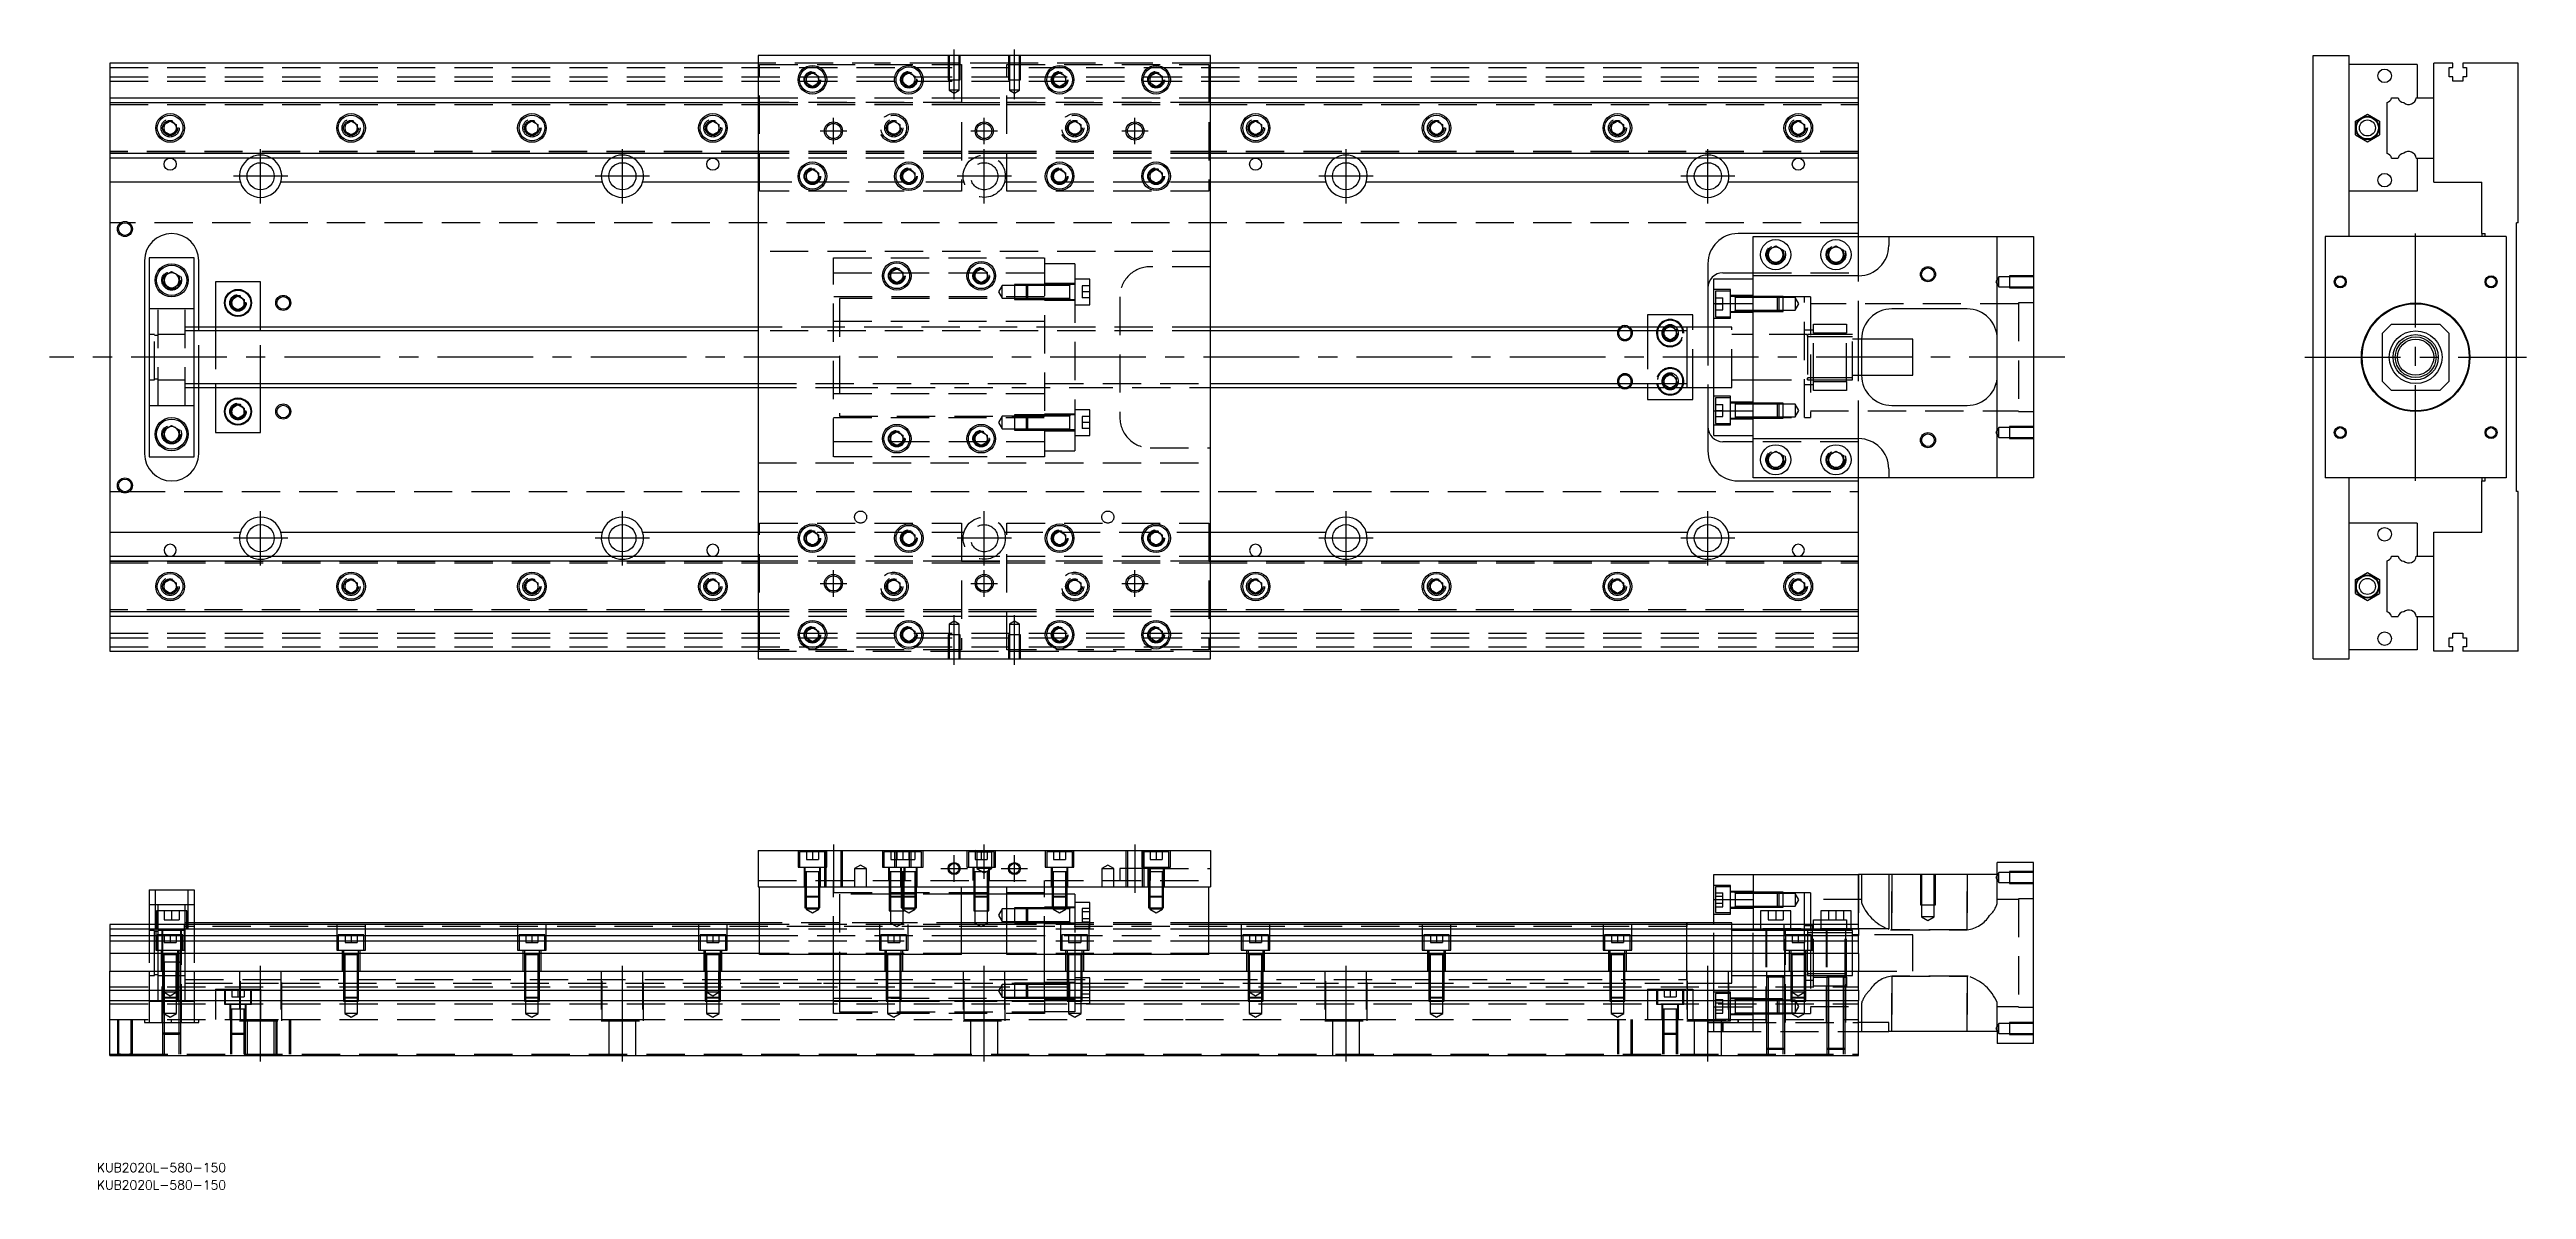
# Model space of a CAD drawing. Extents: x -20 to 801, y -276 to 102.
import ezdxf

# ---------------------------------------------------------------- set-up
doc = ezdxf.new("R2010")
doc.units = 0
doc.linetypes.add('CENTER', pattern=[50.8, 31.75, -6.35, 6.35, -6.35])
doc.linetypes.add('DASHED', pattern=[19.05, 12.7, -6.35])
doc.layers.get('0').update_dxf_attribs({"linetype": 'CONTINUOUS'})
doc.layers.add('CENTER', color=1, linetype='CENTER')
doc.styles.get("Standard").update_dxf_attribs({"font": 'txt.shx', "height": 3, "bigfont": 'bigfont.shx'})

# ---------------------------------------------------------------- blocks, each defined once
blk = doc.blocks.new('*U2')
at = {"color": 7, "linetype": 'CONTINUOUS'}
blk.add_text('KUB2020L-580-150', height=3, dxfattribs=at).set_placement((-4.28, -275.91))
blk = doc.blocks.new('*U3')
at = {"color": 7, "linetype": 'CONTINUOUS'}
blk.add_text('KUB2020L-580-150', height=3, dxfattribs=at).set_placement((-4.28, -270.15))

msp = doc.modelspace()

# ---------------------------------------------------------------- linework, layer by layer
at = {"color": 7, "linetype": 'CONTINUOUS'}
for p, q in [((365, 100), (215, 100)), ((215, 100), (215, -100)), ((365, -100), (365, 100)), ((730.75, -100), (730.75, 100)), ((730.75, 100), (742.75, 100)), ((742.75, 40), (742.75, 100)), ((0, 97.5), (0, 86)), ((215, 97.5), (0, 97.5)), ((231, 93.1547), (233, 94.309402)), ((231, 90.8453), (231, 93.1547)), ((233, 89.690598), (231, 90.8453)), ((233, 94.309402), (235, 93.1547)), ((235, 90.8453), (233, 89.690598)), ((235, 93.1547), (235, 90.8453)), ((263, 93.1547), (265, 94.309402)), ((263, 90.8453), (263, 93.1547)), ((265, 89.690598), (263, 90.8453)), ((265, 94.309402), (267, 93.1547)), ((267, 90.8453), (265, 89.690598)), ((267, 93.1547), (267, 90.8453)), ((313, 93.1547), (315, 94.309402)), ((313, 90.8453), (313, 93.1547)), ((315, 89.690598), (313, 90.8453)), ((315, 94.309402), (317, 93.1547)), ((317, 90.8453), (315, 89.690598)), ((317, 93.1547), (317, 90.8453)), ((345, 93.1547), (347, 94.309402)), ((345, 90.8453), (345, 93.1547)), ((347, 89.690598), (345, 90.8453)), ((347, 94.309402), (349, 93.1547)), ((349, 90.8453), (347, 89.690598)), ((349, 93.1547), (349, 90.8453)), ((580, 97.5), (365, 97.5)), ((580, 86), (580, 97.5)), ((765.25, 97), (742.75, 97)), ((765.25, 97), (765.25, 86)), ((770.75, 86), (770.75, 97.5)), ((777.05, 97.5), (770.75, 97.5)), ((775.9, 96), (777.05, 96)), ((775.9, 93), (775.9, 96)), ((777.05, 93), (775.9, 93)), ((777.05, 96), (777.05, 97.5)), ((777.05, 91.5), (777.05, 93)), ((780.45, 91.5), (777.05, 91.5)), ((780.45, 97.5), (780.45, 96)), ((798.75, 97.5), (780.45, 97.5)), ((780.45, 96), (781.6, 96)), ((780.45, 93), (780.45, 91.5)), ((781.6, 93), (780.45, 93)), ((781.6, 96), (781.6, 93)), ((798.75, 44.5), (798.75, 97.5)), ((0, 86), (0, 84.460392)), ((0, 86), (215, 86)), ((0, 84.460392), (215, 84.460392)), ((0, 84.460392), (0, 67.539608)), ((365, 86), (580, 86)), ((365, 84.460392), (580, 84.460392)), ((580, 84.460392), (580, 86)), ((580, 67.539608), (580, 84.460392)), ((755.25, 67.539608), (755.25, 84.460392)), ((756.789608, 86), (758.910392, 86)), ((764.931934, 86), (770.75, 86)), ((770.75, 66), (770.75, 86)), ((770.75, 66), (770.75, 86)), ((18, 77.1547), (20, 78.309402)), ((18, 74.8453), (18, 77.1547)), ((20, 73.690598), (18, 74.8453)), ((20, 78.309402), (22, 77.1547)), ((22, 74.8453), (20, 73.690598)), ((22, 77.1547), (22, 74.8453)), ((78, 77.1547), (80, 78.309402)), ((78, 74.8453), (78, 77.1547)), ((80, 73.690598), (78, 74.8453)), ((80, 78.309402), (82, 77.1547)), ((82, 74.8453), (80, 73.690598)), ((82, 77.1547), (82, 74.8453)), ((138, 77.1547), (140, 78.309402)), ((138, 74.8453), (138, 77.1547)), ((140, 73.690598), (138, 74.8453)), ((140, 78.309402), (142, 77.1547)), ((142, 74.8453), (140, 73.690598)), ((142, 77.1547), (142, 74.8453)), ((198, 77.1547), (200, 78.309402)), ((198, 74.8453), (198, 77.1547)), ((200, 73.690598), (198, 74.8453)), ((200, 78.309402), (202, 77.1547)), ((202, 74.8453), (200, 73.690598)), ((202, 77.1547), (202, 74.8453)), ((378, 77.1547), (380, 78.309402)), ((378, 74.8453), (378, 77.1547)), ((380, 73.690598), (378, 74.8453)), ((380, 78.309402), (382, 77.1547)), ((382, 74.8453), (380, 73.690598)), ((382, 77.1547), (382, 74.8453)), ((438, 77.1547), (440, 78.309402)), ((438, 74.8453), (438, 77.1547)), ((440, 73.690598), (438, 74.8453)), ((440, 78.309402), (442, 77.1547)), ((442, 74.8453), (440, 73.690598)), ((442, 77.1547), (442, 74.8453)), ((498, 77.1547), (500, 78.309402)), ((498, 74.8453), (498, 77.1547)), ((500, 73.690598), (498, 74.8453)), ((500, 78.309402), (502, 77.1547)), ((502, 74.8453), (500, 73.690598)), ((502, 77.1547), (502, 74.8453)), ((558, 77.1547), (560, 78.309402)), ((558, 74.8453), (558, 77.1547)), ((560, 73.690598), (558, 74.8453)), ((560, 78.309402), (562, 77.1547)), ((562, 74.8453), (560, 73.690598)), ((562, 77.1547), (562, 74.8453)), ((744.750002, 78.309401), (748.750002, 80.618802)), ((744.750002, 73.690599), (744.750002, 78.309401)), ((748.750002, 80.618802), (752.750002, 78.309401)), ((752.750002, 78.309401), (752.750002, 73.690599)), ((0, 67.539608), (0, 66)), ((215, 67.539608), (0, 67.539608)), ((215, 66), (0, 66)), ((0, 66), (0, 58)), ((580, 67.539608), (365, 67.539608)), ((580, 66), (365, 66)), ((580, 66), (580, 67.539608)), ((580, 58), (580, 66)), ((744.750002, 73.690599), (748.750002, 71.381198)), ((748.750002, 71.381198), (752.750002, 73.690599)), ((756.789608, 66), (758.910392, 66)), ((764.931934, 66), (770.75, 66)), ((765.25, 66), (765.25, 55)), ((770.75, 58), (770.75, 66)), ((43.291796, 58), (0, 58)), ((0, 58), (0, -58)), ((163.291796, 58), (56.708204, 58)), ((215, 58), (176.708204, 58)), ((231, 61.1547), (233, 62.309402)), ((231, 58.8453), (231, 61.1547)), ((233, 57.690598), (231, 58.8453)), ((233, 62.309402), (235, 61.1547)), ((235, 58.8453), (233, 57.690598)), ((235, 61.1547), (235, 58.8453)), ((263, 61.1547), (265, 62.309402)), ((263, 58.8453), (263, 61.1547)), ((265, 57.690598), (263, 58.8453)), ((265, 62.309402), (267, 61.1547)), ((267, 58.8453), (265, 57.690598)), ((267, 61.1547), (267, 58.8453)), ((313, 61.1547), (315, 62.309402)), ((313, 58.8453), (313, 61.1547)), ((315, 57.690598), (313, 58.8453)), ((315, 62.309402), (317, 61.1547)), ((317, 58.8453), (315, 57.690598)), ((317, 61.1547), (317, 58.8453)), ((345, 61.1547), (347, 62.309402)), ((345, 58.8453), (345, 61.1547)), ((347, 57.690598), (345, 58.8453)), ((347, 62.309402), (349, 61.1547)), ((349, 58.8453), (347, 57.690598)), ((349, 61.1547), (349, 58.8453)), ((403.291796, 58), (365, 58)), ((523.291796, 58), (416.708204, 58)), ((580, 58), (536.708204, 58)), ((580, 41), (580, 58)), ((770.75, 58), (786.75, 58)), ((786.75, 41), (786.75, 58)), ((765.25, 55), (742.75, 55)), ((798.75, 44.5), (798.25, 44.5)), ((798.25, -44.5), (798.25, 44.5)), ((28, 33), (13, 33)), ((13, 33), (13, -33)), ((28, -33), (28, 33)), ((580, 41), (540, 41)), ((545, 27), (545, 40)), ((545, 40), (590, 40)), ((550, 35.443376), (552.5, 36.886752)), ((550, 32.556624), (550, 35.443376)), ((552.5, 36.886752), (555, 35.443376)), ((555, 35.443376), (555, 32.556624)), ((570, 35.443376), (572.5, 36.886752)), ((570, 32.556624), (570, 35.443376)), ((572.5, 36.886752), (575, 35.443376)), ((575, 35.443376), (575, 32.556624)), ((580, 40), (580, 41)), ((590, 40), (590, 37)), ((590, 40), (626, 40)), ((626, -40), (626, 40)), ((626, 40), (638, 40)), ((638, 40), (638, -40)), ((734.75, 40), (734.75, -40)), ((794.75, 40), (734.75, 40)), ((786.75, 41), (787.75, 41)), ((786.75, 41), (786.75, 40)), ((787.75, 40), (787.75, 41)), ((794.75, 40), (794.75, -40)), ((11.5, 32), (11.5, -32)), ((18, 26.943376), (20.5, 28.386752)), ((18, 24.056624), (18, 26.943376)), ((20.5, 28.386752), (23, 26.943376)), ((23, 26.943376), (23, 24.056624)), ((29.5, 10), (29.5, 32)), ((50, 25), (35, 25)), ((35, 25), (35, 10)), ((50, 10), (50, 25)), ((259, 28.1547), (261, 29.309402)), ((259, 25.8453), (259, 28.1547)), ((261, 24.690598), (259, 25.8453)), ((261, 29.309402), (263, 28.1547)), ((263, 25.8453), (261, 24.690598)), ((263, 28.1547), (263, 25.8453)), ((287, 28.1547), (289, 29.309402)), ((287, 25.8453), (287, 28.1547)), ((289, 24.690598), (287, 25.8453)), ((289, 29.309402), (291, 28.1547)), ((291, 25.8453), (289, 24.690598)), ((291, 28.1547), (291, 25.8453)), ((530, 31), (530, 10)), ((532, 17.78342), (532, 26)), ((532, 26), (545, 26)), ((535, 28), (545, 28)), ((580, 27), (545, 27)), ((545, 17.78342), (545, 27)), ((552.5, 31.113248), (550, 32.556624)), ((555, 32.556624), (552.5, 31.113248)), ((572.5, 31.113248), (570, 32.556624)), ((575, 32.556624), (572.5, 31.113248)), ((20.5, 22.613248), (18, 24.056624)), ((23, 24.056624), (20.5, 22.613248)), ((40.5, 19.1547), (42.5, 20.309402)), ((40.5, 16.8453), (40.5, 19.1547)), ((42.5, 15.690598), (40.5, 16.8453)), ((42.5, 20.309402), (44.5, 19.1547)), ((44.5, 16.8453), (42.5, 15.690598)), ((44.5, 19.1547), (44.5, 16.8453)), ((532, -17.78342), (532, 17.78342)), ((532, 17.78342), (545, 17.78342)), ((545, -17.78342), (545, 17.78342)), ((545, -17.78342), (545, 17.78342)), ((215, 10), (28, 10)), ((523, 10), (365, 10)), ((510, 14), (510, 10)), ((525, 14), (510, 14)), ((516.964102, 10), (517.5, 10.309402)), ((517.5, 10.309402), (518.035898, 10)), ((523, 10), (522.995, 10)), ((523, 10), (523, -10)), ((532, 10), (523, 10)), ((523.005, 10), (523, 10)), ((525, 10), (525, 14)), ((616, 16), (591, 16)), ((756.75, 11), (753.75, 8)), ((756.75, 11), (772.75, 11)), ((775.75, 8), (772.75, 11)), ((581, 6), (581, -6)), ((598, 6), (581, 6)), ((598, -6), (598, 6)), ((753.75, -8), (753.75, 8)), ((775.75, 8), (775.75, -8)), ((581, -6), (598, -6)), ((753.75, -8), (756.75, -11)), ((772.75, -11), (775.75, -8)), ((28, -10), (215, -10)), ((29.5, -32), (29.5, -10)), ((35, -10), (35, -25)), ((40.5, -16.8453), (42.5, -15.690598)), ((42.5, -15.690598), (44.5, -16.8453)), ((50, -25), (50, -10)), ((365, -10), (523, -10)), ((510, -10), (510, -14)), ((510, -14), (525, -14)), ((517.5, -10.309402), (516.964102, -10)), ((518.035898, -10), (517.5, -10.309402)), ((522.995, -10), (523, -10)), ((523, -10), (532, -10)), ((523, -10), (523.005, -10)), ((525, -14), (525, -10)), ((530, -10), (530, -31)), ((591, -16), (616, -16)), ((772.75, -11), (756.75, -11)), ((18, -24.056624), (20.5, -22.613248)), ((18, -26.943376), (18, -24.056624)), ((20.5, -22.613248), (23, -24.056624)), ((23, -24.056624), (23, -26.943376)), ((40.5, -19.1547), (40.5, -16.8453)), ((42.5, -20.309402), (40.5, -19.1547)), ((44.5, -19.1547), (42.5, -20.309402)), ((44.5, -16.8453), (44.5, -19.1547)), ((318.4, -19.550636), (318.4, -19.15063)), ((318.4, -24.15064), (318.4, -23.750636)), ((532, -17.78342), (545, -17.78342)), ((532, -26), (532, -17.78342)), ((545, -27), (545, -17.78342)), ((737.85, -24.499994), (737.85, -24.500852)), ((20.5, -28.386752), (18, -26.943376)), ((23, -26.943376), (20.5, -28.386752)), ((35, -25), (50, -25)), ((259, -25.8453), (261, -24.690598)), ((259, -28.1547), (259, -25.8453)), ((261, -29.309402), (259, -28.1547)), ((261, -24.690598), (263, -25.8453)), ((263, -28.1547), (261, -29.309402)), ((263, -25.8453), (263, -28.1547)), ((287, -25.8453), (289, -24.690598)), ((287, -28.1547), (287, -25.8453)), ((289, -29.309402), (287, -28.1547)), ((289, -24.690598), (291, -25.8453)), ((291, -28.1547), (289, -29.309402)), ((291, -25.8453), (291, -28.1547)), ((532, -26), (545, -26)), ((545, -28), (535, -28)), ((545, -27), (580, -27)), ((545, -40), (545, -27)), ((550, -32.556624), (552.5, -31.113248)), ((550, -35.443376), (550, -32.556624)), ((552.5, -31.113248), (555, -32.556624)), ((555, -32.556624), (555, -35.443376)), ((570, -32.556624), (572.5, -31.113248)), ((570, -35.443376), (570, -32.556624)), ((572.5, -31.113248), (575, -32.556624)), ((575, -32.556624), (575, -35.443376)), ((13, -33), (28, -33)), ((540, -41), (580, -41)), ((590, -40), (545, -40)), ((552.5, -36.886752), (550, -35.443376)), ((555, -35.443376), (552.5, -36.886752)), ((572.5, -36.886752), (570, -35.443376)), ((575, -35.443376), (572.5, -36.886752)), ((580, -41), (580, -40)), ((580, -58), (580, -41)), ((590, -37), (590, -40)), ((626, -40), (590, -40)), ((638, -40), (626, -40)), ((794.75, -40), (734.75, -40)), ((742.75, -100), (742.75, -40)), ((786.75, -40), (786.75, -41)), ((786.75, -58), (786.75, -41)), ((786.75, -41), (787.75, -41)), ((787.75, -41), (787.75, -40)), ((798.75, -44.5), (798.25, -44.5)), ((798.75, -97.5), (798.75, -44.5)), ((765.25, -55), (742.75, -55)), ((765.25, -55), (765.25, -66)), ((0, -58), (0, -66)), ((0, -58), (43.291796, -58)), ((56.708204, -58), (163.291796, -58)), ((176.708204, -58), (215, -58)), ((231, -58.8453), (233, -57.690598)), ((231, -61.1547), (231, -58.8453)), ((233, -62.309402), (231, -61.1547)), ((233, -57.690598), (235, -58.8453)), ((235, -61.1547), (233, -62.309402)), ((235, -58.8453), (235, -61.1547)), ((263, -58.8453), (265, -57.690598)), ((263, -61.1547), (263, -58.8453)), ((265, -62.309402), (263, -61.1547)), ((265, -57.690598), (267, -58.8453)), ((267, -61.1547), (265, -62.309402)), ((267, -58.8453), (267, -61.1547)), ((313, -58.8453), (315, -57.690598)), ((313, -61.1547), (313, -58.8453)), ((315, -62.309402), (313, -61.1547)), ((315, -57.690598), (317, -58.8453)), ((317, -61.1547), (315, -62.309402)), ((317, -58.8453), (317, -61.1547)), ((345, -58.8453), (347, -57.690598)), ((345, -61.1547), (345, -58.8453)), ((347, -62.309402), (345, -61.1547)), ((347, -57.690598), (349, -58.8453)), ((349, -61.1547), (347, -62.309402)), ((349, -58.8453), (349, -61.1547)), ((365, -58), (403.291796, -58)), ((416.708204, -58), (523.291796, -58)), ((536.708204, -58), (580, -58)), ((580, -66), (580, -58)), ((770.75, -66), (770.75, -58)), ((770.75, -58), (786.75, -58)), ((0, -66), (0, -67.539608)), ((0, -66), (215, -66)), ((0, -67.539608), (215, -67.539608)), ((0, -67.539608), (0, -84.460392)), ((18, -74.8453), (20, -73.690598)), ((20, -73.690598), (22, -74.8453)), ((78, -74.8453), (80, -73.690598)), ((80, -73.690598), (82, -74.8453)), ((138, -74.8453), (140, -73.690598)), ((140, -73.690598), (142, -74.8453)), ((198, -74.8453), (200, -73.690598)), ((200, -73.690598), (202, -74.8453)), ((365, -66), (580, -66)), ((365, -67.539608), (580, -67.539608)), ((378, -74.8453), (380, -73.690598)), ((380, -73.690598), (382, -74.8453)), ((438, -74.8453), (440, -73.690598)), ((440, -73.690598), (442, -74.8453)), ((498, -74.8453), (500, -73.690598)), ((500, -73.690598), (502, -74.8453)), ((558, -74.8453), (560, -73.690598)), ((560, -73.690598), (562, -74.8453)), ((580, -67.539608), (580, -66)), ((580, -84.460392), (580, -67.539608)), ((744.750002, -73.690599), (748.750002, -71.381198)), ((744.750002, -78.309401), (744.750002, -73.690599)), ((748.750002, -71.381198), (752.750002, -73.690599)), ((752.750002, -73.690599), (752.750002, -78.309401)), ((755.25, -84.460392), (755.25, -67.539608)), ((756.789608, -66), (758.910392, -66)), ((764.931934, -66), (770.75, -66)), ((770.75, -86), (770.75, -66)), ((770.75, -86), (770.75, -66)), ((18, -77.1547), (18, -74.8453)), ((20, -78.309402), (18, -77.1547)), ((22, -77.1547), (20, -78.309402)), ((22, -74.8453), (22, -77.1547)), ((78, -77.1547), (78, -74.8453)), ((80, -78.309402), (78, -77.1547)), ((82, -77.1547), (80, -78.309402)), ((82, -74.8453), (82, -77.1547)), ((138, -77.1547), (138, -74.8453)), ((140, -78.309402), (138, -77.1547)), ((142, -77.1547), (140, -78.309402)), ((142, -74.8453), (142, -77.1547)), ((198, -77.1547), (198, -74.8453)), ((200, -78.309402), (198, -77.1547)), ((202, -77.1547), (200, -78.309402)), ((202, -74.8453), (202, -77.1547)), ((378, -77.1547), (378, -74.8453)), ((380, -78.309402), (378, -77.1547)), ((382, -77.1547), (380, -78.309402)), ((382, -74.8453), (382, -77.1547)), ((438, -77.1547), (438, -74.8453)), ((440, -78.309402), (438, -77.1547)), ((442, -77.1547), (440, -78.309402)), ((442, -74.8453), (442, -77.1547)), ((498, -77.1547), (498, -74.8453)), ((500, -78.309402), (498, -77.1547)), ((502, -77.1547), (500, -78.309402)), ((502, -74.8453), (502, -77.1547)), ((558, -77.1547), (558, -74.8453)), ((560, -78.309402), (558, -77.1547)), ((562, -77.1547), (560, -78.309402)), ((562, -74.8453), (562, -77.1547)), ((744.750002, -78.309401), (748.750002, -80.618802)), ((748.750002, -80.618802), (752.750002, -78.309401)), ((0, -84.460392), (0, -86)), ((215, -84.460392), (0, -84.460392)), ((215, -86), (0, -86)), ((0, -86), (0, -97.5)), ((231, -90.8453), (233, -89.690598)), ((233, -89.690598), (235, -90.8453)), ((263, -90.8453), (265, -89.690598)), ((265, -89.690598), (267, -90.8453)), ((313, -90.8453), (315, -89.690598)), ((315, -89.690598), (317, -90.8453)), ((345, -90.8453), (347, -89.690598)), ((347, -89.690598), (349, -90.8453)), ((580, -84.460392), (365, -84.460392)), ((580, -86), (365, -86)), ((580, -86), (580, -84.460392)), ((580, -97.5), (580, -86)), ((756.789608, -86), (758.910392, -86)), ((764.931934, -86), (770.75, -86)), ((765.25, -86), (765.25, -97)), ((770.75, -97.5), (770.75, -86)), ((0, -97.5), (215, -97.5)), ((231, -93.1547), (231, -90.8453)), ((233, -94.309402), (231, -93.1547)), ((235, -93.1547), (233, -94.309402)), ((235, -90.8453), (235, -93.1547)), ((263, -93.1547), (263, -90.8453)), ((265, -94.309402), (263, -93.1547)), ((267, -93.1547), (265, -94.309402)), ((267, -90.8453), (267, -93.1547)), ((313, -93.1547), (313, -90.8453)), ((315, -94.309402), (313, -93.1547)), ((317, -93.1547), (315, -94.309402)), ((317, -90.8453), (317, -93.1547)), ((345, -93.1547), (345, -90.8453)), ((347, -94.309402), (345, -93.1547)), ((349, -93.1547), (347, -94.309402)), ((349, -90.8453), (349, -93.1547)), ((365, -97.5), (580, -97.5)), ((765.25, -97), (742.75, -97)), ((777.05, -97.5), (770.75, -97.5)), ((775.9, -93), (777.05, -93)), ((775.9, -96), (775.9, -93)), ((777.05, -96), (775.9, -96)), ((777.05, -91.5), (780.45, -91.5)), ((777.05, -93), (777.05, -91.5)), ((777.05, -97.5), (777.05, -96)), ((780.45, -91.5), (780.45, -93)), ((780.45, -93), (781.6, -93)), ((780.45, -96), (780.45, -97.5)), ((781.6, -96), (780.45, -96)), ((798.75, -97.5), (780.45, -97.5)), ((781.6, -93), (781.6, -96)), ((215, -100), (365, -100)), ((730.75, -100), (742.75, -100)), ((215, -163.53), (215, -175.53)), ((215, -163.53), (365, -163.53)), ((365, -163.53), (365, -175.53)), ((532, -171.53), (545, -171.53)), ((532, -179.74658), (532, -171.53)), ((545, -171.53), (580, -171.53)), ((545, -171.53), (545, -188.03)), ((580, -188.03), (580, -171.53)), ((590, -171.53), (580, -171.53)), ((590, -171.53), (590, -189.53)), ((626, -171.53), (590, -171.53)), ((626, -171.53), (626, -167.53)), ((638, -167.53), (626, -167.53)), ((638, -227.53), (638, -167.53)), ((13, -176.53), (28, -176.53)), ((13, -176.53), (13, -188.03)), ((28, -176.53), (28, -188.03)), ((215, -175.53), (365, -175.53)), ((215.5, -198.03), (215.5, -175.53)), ((282.5, -198.03), (282.5, -175.53)), ((297.5, -198.03), (297.5, -175.53)), ((364.5, -198.03), (364.5, -175.53)), ((532, -179.74658), (545, -179.74658)), ((532, -188.03), (532, -179.74658)), ((539.1, -177.352326), (539.1, -177.353182)), ((539.1, -179.7023), (539.1, -179.98317)), ((0, -188.03), (0, -189.569608)), ((215.5, -188.03), (0, -188.03)), ((215.5, -187.53), (28, -187.53)), ((297.5, -188.03), (282.5, -188.03)), ((318.4, -182.93), (318.4, -182.529994)), ((318.4, -187.530006), (318.4, -187.13)), ((523, -187.53), (364.5, -187.53)), ((580, -188.03), (364.5, -188.03)), ((523, -187.53), (522.995, -187.53)), ((523, -187.529994), (523, -188.03)), ((523, -187.530502), (523, -187.53)), ((523.005, -187.53), (523, -187.53)), ((532, -187.53), (523, -187.53)), ((523, -188.027168), (523, -187.530502)), ((523, -188.03), (523, -188.78)), ((539.1, -181.619328), (539.1, -182.352336)), ((557.5, -183.53), (547.5, -183.53)), ((547.5, -183.53), (547.5, -188.03)), ((557.5, -188.03), (557.5, -183.53)), ((577.5, -183.53), (567.5, -183.53)), ((567.5, -183.53), (567.5, -188.03)), ((577.5, -188.03), (577.5, -183.53)), ((580, -189.569608), (580, -188.03)), ((215.5, -189.569608), (0, -189.569608)), ((0, -189.569608), (0, -191.690392)), ((0, -191.690392), (215.5, -191.690392)), ((0, -191.690392), (0, -193.600532)), ((215.5, -193.600532), (0, -193.600532)), ((0, -193.600532), (0, -197.711934)), ((297.5, -189.569608), (282.5, -189.569608)), ((282.5, -191.690392), (297.5, -191.690392)), ((297.5, -193.600532), (282.5, -193.600532)), ((580, -189.569608), (364.5, -189.569608)), ((364.5, -191.690392), (580, -191.690392)), ((580, -193.600532), (364.5, -193.600532)), ((563, -190.029994), (563, -190.78)), ((590, -189.53), (580, -189.53)), ((580, -189.569608), (580, -191.690392)), ((580, -193.600532), (580, -191.690392)), ((580, -197.711934), (580, -193.600532)), ((215.5, -197.711934), (0, -197.711934)), ((0, -197.711934), (0, -203.53)), ((0, -203.53), (580, -203.53)), ((0, -209.83), (0, -203.53)), ((17.9, -200.53), (17.499994, -200.53)), ((22.5, -200.53), (22.1, -200.53)), ((23.500006, -200.53), (22.5, -200.53)), ((282.5, -198.03), (215.5, -198.03)), ((297.5, -197.711934), (282.5, -197.711934)), ((364.5, -198.03), (297.5, -198.03)), ((580, -197.711934), (364.5, -197.711934)), ((580, -197.711934), (580, -203.53)), ((580, -209.83), (580, -203.53)), ((0, -209.83), (580, -209.83)), ((0, -213.23), (0, -209.83)), ((0, -231.53), (0, -213.23)), ((0, -213.23), (580, -213.23)), ((318.4, -209.879968), (318.4, -209.83)), ((318.4, -212.530006), (318.4, -212.529148)), ((539.1, -212.707664), (539.1, -212.708522)), ((539.1, -212.708522), (539.1, -213.23)), ((580, -209.83), (580, -213.23)), ((580, -231.53), (580, -213.23)), ((539.1, -215.057638), (539.1, -215.33851)), ((539.1, -216.974666), (539.1, -217.707674)), ((590, -220.53), (580, -220.53)), ((590, -223.53), (590, -220.53)), ((580, -223.53), (590, -223.53)), ((626, -223.53), (590, -223.53)), ((626, -223.53), (626, -227.53)), ((638, -227.53), (626, -227.53)), ((0, -231.53), (580, -231.53))]:
    msp.add_line(p, q, dxfattribs=at)
at = {"color": 3, "linetype": 'DASHED'}
for p, q in [((278.000006, 100), (278.000006, 92)), ((278.35, 100), (278.35, 92)), ((281.65, 92), (281.65, 100)), ((281.999994, 92), (281.999994, 100)), ((298.000006, 100), (298.000006, 92)), ((298.35, 100), (298.35, 92)), ((301.65, 92), (301.65, 100)), ((301.999994, 92), (301.999994, 100)), ((0, 96), (580, 96)), ((0, 93), (580, 93)), ((0, 91.5), (580, 91.5)), ((278.000006, 97.5), (215, 97.5)), ((215.5, 97), (282.5, 97)), ((215.5, 55), (215.5, 97)), ((230.5, 92), (230.512884, 92.253488)), ((267.483582, 92.286038), (267.5, 92)), ((281.999994, 97.5), (278.000006, 97.5)), ((278.000006, 92), (281.999994, 92)), ((278.35, 92), (278.35, 88.5)), ((281.65, 88.5), (281.65, 92)), ((298.000006, 97.5), (281.999994, 97.5)), ((282.5, 97), (282.5, 55)), ((297.5, 55), (297.5, 97)), ((297.5, 97), (364.5, 97)), ((301.999994, 97.5), (298.000006, 97.5)), ((298.000006, 92), (301.999994, 92)), ((298.35, 92), (298.35, 88.5)), ((301.65, 88.5), (301.65, 92)), ((365, 97.5), (301.999994, 97.5)), ((312.5, 92), (312.518502, 92.303588)), ((344.5, 92), (344.512884, 92.253488)), ((364.5, 97), (364.5, 55)), ((0, 84.403994), (215.5, 84.403994)), ((0, 83.8), (215.5, 83.8)), ((215, 86), (215.5, 86)), ((215, 84.460392), (215.5, 84.460392)), ((215.5, 86), (282.5, 86)), ((215.5, 84.460392), (282.5, 84.460392)), ((282.5, 84.403994), (215.5, 84.403994)), ((215.5, 83.8), (282.5, 83.8)), ((281.65, 88.5), (278.35, 88.5)), ((278.35, 88.5), (280, 87.547372)), ((280, 87.547372), (281.65, 88.5)), ((282.5, 86), (297.5, 86)), ((282.5, 84.460392), (297.5, 84.460392)), ((282.5, 84.403994), (297.5, 84.403994)), ((282.5, 83.8), (297.5, 83.8)), ((297.5, 86), (364.5, 86)), ((297.5, 84.460392), (364.5, 84.460392)), ((364.5, 84.403994), (297.5, 84.403994)), ((297.5, 83.8), (364.5, 83.8)), ((301.65, 88.5), (298.35, 88.5)), ((298.35, 88.5), (300, 87.547372)), ((300, 87.547372), (301.65, 88.5)), ((364.5, 86), (365, 86)), ((364.5, 84.460392), (365, 84.460392)), ((364.5, 84.403994), (580, 84.403994)), ((364.5, 83.8), (580, 83.8)), ((22.483582, 76.286038), (22.5, 76)), ((77.5, 76), (77.534018, 76.411016)), ((137.5, 76), (137.534018, 76.411016)), ((202.483582, 76.286038), (202.5, 76)), ((257.5, 76), (257.534018, 76.411016)), ((258, 77.1547), (260, 78.309402)), ((258, 74.8453), (258, 77.1547)), ((260, 73.690598), (258, 74.8453)), ((260, 78.309402), (262, 77.1547)), ((262, 74.8453), (260, 73.690598)), ((262, 77.1547), (262, 74.8453)), ((317.5, 76), (317.534018, 76.411016)), ((318, 77.1547), (320, 78.309402)), ((318, 74.8453), (318, 77.1547)), ((320, 73.690598), (318, 74.8453)), ((320, 78.309402), (322, 77.1547)), ((322, 74.8453), (320, 73.690598)), ((322, 77.1547), (322, 74.8453)), ((382.483582, 76.286038), (382.5, 76)), ((442.483582, 76.286038), (442.5, 76)), ((502.483582, 76.286038), (502.5, 76)), ((557.5, 76), (557.534018, 76.411016)), ((215.5, 68.2), (0, 68.2)), ((215.5, 67.596006), (0, 67.596006)), ((215.5, 67.539608), (215, 67.539608)), ((215.5, 66), (215, 66)), ((282.5, 68.2), (215.5, 68.2)), ((282.5, 67.596006), (215.5, 67.596006)), ((282.5, 67.539608), (215.5, 67.539608)), ((282.5, 66), (215.5, 66)), ((297.5, 68.2), (282.5, 68.2)), ((297.5, 67.596006), (282.5, 67.596006)), ((297.5, 67.539608), (282.5, 67.539608)), ((297.5, 66), (282.5, 66)), ((364.5, 68.2), (297.5, 68.2)), ((364.5, 67.596006), (297.5, 67.596006)), ((364.5, 67.539608), (297.5, 67.539608)), ((364.5, 66), (297.5, 66)), ((580, 68.2), (364.5, 68.2)), ((580, 67.596006), (364.5, 67.596006)), ((365, 67.539608), (364.5, 67.539608)), ((365, 66), (364.5, 66)), ((215.5, 58), (215, 58)), ((283.291796, 58), (215.5, 58)), ((230.5, 60), (230.512884, 60.253488)), ((262.5, 60), (262.512884, 60.253488)), ((364.5, 58), (296.708204, 58)), ((312.5, 60), (312.518502, 60.303588)), ((344.5, 60), (344.512884, 60.253488)), ((365, 58), (364.5, 58)), ((282.5, 55), (215.5, 55)), ((364.5, 55), (297.5, 55)), ((4.359688, 44.5), (0, 44.5)), ((580, 44.5), (5.640312, 44.5)), ((365, 35), (215, 35)), ((240, -33), (240, 33)), ((240, 33), (310, 33)), ((310, 33), (310, -33)), ((555.477798, 34.364306), (555.5, 34)), ((575.477798, 34.364306), (575.5, 34)), ((580, 28), (580, 40)), ((17.5, 25.5), (17.520026, 25.846056)), ((240, 28), (310, 28)), ((258.5, 27), (258.518502, 27.303588)), ((291.483582, 27.286038), (291.5, 27)), ((320, 31), (310, 31)), ((320, 31), (320, 24.098756)), ((325, 25.900636), (320, 25.900636)), ((325, 17.400636), (325, 25.900636)), ((365, 30), (345, 30)), ((545, 28), (580, 28)), ((545, 17.78342), (545, 26)), ((580, 27), (580, 28)), ((580, 6), (580, 27)), ((626.5, 26.65), (625.547372, 25)), ((625.547372, 25), (626.5, 23.35)), ((626.5, 23.35), (626.5, 26.65)), ((630, 26.65), (626.5, 26.65)), ((630, 26.999994), (630, 23.000006)), ((638, 26.999994), (630, 26.999994)), ((638, 26.65), (630, 26.65)), ((44.983582, 18.286038), (45, 18)), ((310, 20), (240, 20)), ((242, 19.5), (242, -19.5)), ((310, 19.5), (242, 19.5)), ((296, 23.750636), (294.787564, 21.650636)), ((294.787564, 21.650636), (296, 19.550636)), ((296, 19.550636), (296, 23.750636)), ((300, 23.750636), (296, 23.750636)), ((296, 19.550636), (300, 19.550636)), ((300, 24.15063), (300, 19.15064)), ((304.39998, 24.15063), (300, 24.15063)), ((303.99998, 23.750636), (300, 23.750636)), ((300, 19.550636), (303.99998, 19.550636)), ((300, 19.15064), (304.39998, 19.15064)), ((304.4, 24.150636), (304, 23.750636)), ((304, 19.550636), (304, 23.750636)), ((310, 23.750636), (304, 23.750636)), ((304, 19.550636), (304.4, 19.150636)), ((304, 19.550636), (310, 19.550636)), ((304.4, 24.150636), (304.4, 19.150636)), ((310, 24.150636), (304.4, 24.150636)), ((310, 24.15063), (304.4, 24.15063)), ((304.4, 19.15064), (310, 19.15064)), ((304.4, 19.150636), (310, 19.150636)), ((320, 24.400636), (310, 24.400636)), ((320, 24.098756), (310, 24.098756)), ((310, 18.900636), (320, 18.900636)), ((318.405, 24.150636), (310.00002, 24.150636)), ((318.4, 23.750636), (310.00002, 23.750636)), ((310.00002, 19.550636), (318.4, 19.550636)), ((310.00002, 19.150636), (318.405, 19.150636)), ((320, 24.150636), (318.395, 24.150636)), ((318.395, 19.150636), (320, 19.150636)), ((318.4, 23.893236), (318.4, 24.150636)), ((318.4, 24.150636), (318.4, 23.893186)), ((318.4, 19.408084), (318.4, 23.893236)), ((318.4, 19.408102), (318.4, 19.150636)), ((318.4, 19.150636), (318.4, 19.408084)), ((320, 24.098756), (320, -24.098756)), ((320, 17.400636), (325, 17.400636)), ((322.5, 23.650636), (322.5, 21.650636)), ((325, 23.650636), (322.5, 23.650636)), ((322.5, 21.650636), (322.5, 19.650636)), ((325, 21.650636), (322.5, 21.650636)), ((325, 19.650636), (322.5, 19.650636)), ((335, 20), (335, -20)), ((537.5, 22.42767), (532, 22.42767)), ((532.5, 21.92767), (532.5, 13.42767)), ((537.5, 21.92767), (532.5, 21.92767)), ((532.5, 19.67767), (535, 19.67767)), ((532.5, 17.67767), (535, 17.67767)), ((535, 17.67767), (535, 19.67767)), ((535, 15.67767), (535, 17.67767)), ((537.5, 12.92767), (537.5, 22.42767)), ((545, 20.42767), (537.5, 20.42767)), ((539.1, 20.17767), (537.5, 20.17767)), ((539.1, 20.17767), (539.095, 20.17767)), ((539.1, 20.17767), (539.1, 19.92022)), ((539.1, 19.920202), (539.1, 20.17767)), ((544.99998, 20.17767), (539.1, 20.17767)), ((539.105, 20.17767), (539.1, 20.17767)), ((539.1, 19.92022), (539.1, 15.435068)), ((544.99998, 19.77767), (539.1, 19.77767)), ((553.1, 20.17767), (545, 20.17767)), ((553.1, 20.177664), (545, 20.177664)), ((562, 20), (545, 20)), ((553.5, 19.77767), (545, 19.77767)), ((553.1, 15.17767), (553.1, 20.17767)), ((553.5, 19.77767), (553.1, 20.17767)), ((555, 20.177664), (553.10002, 20.177664)), ((553.5, 19.77767), (553.5, 15.57767)), ((555, 19.77767), (553.50002, 19.77767)), ((555, 15.177674), (555, 20.177664)), ((559, 19.77767), (555, 19.77767)), ((559, 19.77767), (559, 15.57767)), ((560.212436, 17.67767), (559, 19.77767)), ((559, 15.57767), (560.212436, 17.67767)), ((562, -20), (562, 20)), ((564, 20), (562, 20)), ((564, 20), (564, -20)), ((633, 17.75), (564, 17.75)), ((626.5, 23.35), (630, 23.35)), ((630, 23.35), (638, 23.35)), ((630, 23.000006), (638, 23.000006)), ((633, 18), (633, -18)), ((638, 18), (633, 18)), ((16, 16), (13, 16)), ((16, -16), (16, 16)), ((25, 16), (16, 16)), ((25, -16), (25, 16)), ((28, 16), (25, 16)), ((28, 10), (25, 10)), ((28, 8.75), (25, 8.75)), ((29.5, 8.75), (29.5, 10)), ((29.5, -8.75), (29.5, 8.75)), ((35, 10), (35, 8.75)), ((35, 8.75), (35, -8.75)), ((50, 8.75), (50, 10)), ((50, -8.75), (50, 8.75)), ((241.99998, 10), (215, 10)), ((365, 8.75), (215, 8.75)), ((240, 12), (310, 12)), ((320, 10), (242, 10)), ((365, 10), (320.00002, 10)), ((510, 10), (510, 8.75)), ((510, 8.75), (510, -8.75)), ((515, 8), (515.018502, 8.303588)), ((515.5, 9.1547), (516.964102, 10)), ((515.5, 8.75), (515.5, 9.1547)), ((515.5, 6.8453), (515.5, 8.75)), ((518.035898, 10), (519.5, 9.1547)), ((519.5, 9.1547), (519.5, 8.75)), ((519.5, 8.75), (519.5, 6.8453)), ((525, -10), (525, 10)), ((530, 10), (530, -10)), ((532, 12.92767), (537.5, 12.92767)), ((538, 10), (532, 10)), ((532.5, 15.67767), (535, 15.67767)), ((532.5, 13.42767), (537.5, 13.42767)), ((537.5, 15.17767), (539.1, 15.17767)), ((537.5, 14.92767), (545, 14.92767)), ((538, -10), (538, 10)), ((539.095, 15.17767), (539.1, 15.17767)), ((539.1, 15.57767), (544.99998, 15.57767)), ((539.1, 15.17767), (539.1, 15.435118)), ((539.1, 15.435068), (539.1, 15.17767)), ((539.1, 15.17767), (544.99998, 15.17767)), ((539.1, 15.17767), (539.105, 15.17767)), ((545, 15.57767), (553.5, 15.57767)), ((545, 15.177674), (553.1, 15.177674)), ((545, 15.17767), (553.1, 15.17767)), ((553.1, 15.17767), (553.5, 15.57767)), ((553.10002, 15.177674), (555, 15.177674)), ((553.50002, 15.57767), (555, 15.57767)), ((555, 15.57767), (559, 15.57767)), ((565, 9), (562, 9)), ((565, 11), (576, 11)), ((565, 8), (565, 11)), ((576, 11), (576, 8)), ((14.85, 7.5), (13, 7.5)), ((14.85, -7.5), (14.85, 7.5)), ((16, 7.15), (14.85, 7.15)), ((25, 7.5), (16, 7.5)), ((517.5, 5.690598), (515.5, 6.8453)), ((519.5, 6.8453), (517.5, 5.690598)), ((545, 7.5), (538, 7.5)), ((563.005, 7.5), (545, 7.5)), ((576, 7.5), (562.995, 7.5)), ((563, 6.950984), (563, 7.5)), ((563, 7.5), (563, 6.951128)), ((563, 6.951128), (563, -6.950984)), ((576, 6.75), (563, 6.75)), ((576, 8), (565, 8)), ((565, -8), (565, 8)), ((576, -8), (576, 8)), ((578, 7.5), (576, 7.5)), ((578, 6.75), (576, 6.75)), ((578, -7.5), (578, 7.5)), ((581, 6), (578, 6)), ((580, -6), (580, 6)), ((13, -7.5), (14.85, -7.5)), ((14.85, -7.15), (16, -7.15)), ((16, -7.5), (25, -7.5)), ((515, -8), (515.018502, -7.696412)), ((515.5, -6.8453), (517.5, -5.690598)), ((515.5, -8.75), (515.5, -6.8453)), ((517.5, -5.690598), (519.5, -6.8453)), ((519.5, -6.8453), (519.5, -8.75)), ((538, -7.5), (545, -7.5)), ((545, -7.5), (563.005, -7.5)), ((562.995, -7.5), (576, -7.5)), ((563, -6.75), (576, -6.75)), ((563, -7.499332), (563, -6.950962)), ((563, -6.950984), (563, -7.5)), ((563, -7.5), (563, -7.499332)), ((565, -8), (576, -8)), ((565, -11), (565, -8)), ((576, -6.75), (578, -6.75)), ((576, -7.5), (578, -7.5)), ((576, -8), (576, -11)), ((578, -6), (581, -6)), ((580, -27), (580, -6)), ((13, -16), (16, -16)), ((16, -16), (25, -16)), ((25, -8.75), (28, -8.75)), ((25, -10), (28, -10)), ((25, -16), (28, -16)), ((29.5, -10), (29.5, -8.75)), ((35, -8.75), (35, -10)), ((50, -10), (50, -8.75)), ((215, -8.75), (365, -8.75)), ((215, -10), (241.99998, -10)), ((240, -12), (310, -12)), ((242, -10), (320, -10)), ((320.00002, -10), (365, -10)), ((510, -8.75), (510, -10)), ((515.5, -9.1547), (515.5, -8.75)), ((516.964102, -10), (515.5, -9.1547)), ((519.5, -9.1547), (518.035898, -10)), ((519.5, -8.75), (519.5, -9.1547)), ((523, -9.999498), (523, -10)), ((532, -10), (538, -10)), ((537.5, -12.92767), (532, -12.92767)), ((532.5, -13.42767), (532.5, -21.92767)), ((537.5, -13.42767), (532.5, -13.42767)), ((532.5, -15.67767), (535, -15.67767)), ((535, -17.67767), (535, -15.67767)), ((537.5, -22.42767), (537.5, -12.92767)), ((545, -14.92767), (537.5, -14.92767)), ((539.1, -15.17767), (537.5, -15.17767)), ((539.1, -15.17767), (539.095, -15.17767)), ((539.1, -15.17767), (539.1, -15.435118)), ((539.105, -15.17767), (539.1, -15.17767)), ((544.99998, -15.17767), (539.1, -15.17767)), ((539.1, -15.435118), (539.1, -19.920272)), ((544.99998, -15.57767), (539.1, -15.57767)), ((553.1, -15.17767), (545, -15.17767)), ((553.1, -15.177674), (545, -15.177674)), ((553.5, -15.57767), (545, -15.57767)), ((553.1, -20.17767), (553.1, -15.17767)), ((553.5, -15.57767), (553.1, -15.17767)), ((555, -15.177674), (553.10002, -15.177674)), ((553.5, -15.57767), (553.5, -19.77767)), ((555, -15.57767), (553.50002, -15.57767)), ((555, -20.177664), (555, -15.177674)), ((559, -15.57767), (555, -15.57767)), ((559, -15.57767), (559, -19.77767)), ((560.212436, -17.67767), (559, -15.57767)), ((562, -9), (565, -9)), ((576, -11), (565, -11)), ((44.983582, -17.713962), (45, -18)), ((240, -20), (310, -20)), ((242, -19.5), (310, -19.5)), ((296, -19.550636), (294.787564, -21.650636)), ((294.787564, -21.650636), (296, -23.750636)), ((296, -23.750636), (296, -19.550636)), ((300, -19.550636), (296, -19.550636)), ((296, -23.750636), (300, -23.750636)), ((300, -19.15064), (300, -24.15063)), ((304.39998, -19.15064), (300, -19.15064)), ((303.99998, -19.550636), (300, -19.550636)), ((300, -23.750636), (303.99998, -23.750636)), ((300, -24.15063), (304.39998, -24.15063)), ((304.4, -19.150636), (304, -19.550636)), ((304, -23.750636), (304, -19.550636)), ((310, -19.550636), (304, -19.550636)), ((304, -23.750636), (304.4, -24.150636)), ((304, -23.750636), (310, -23.750636)), ((304.4, -19.150636), (304.4, -24.150636)), ((310, -19.150636), (304.4, -19.150636)), ((310, -19.15064), (304.4, -19.15064)), ((304.4, -24.15063), (310, -24.15063)), ((304.4, -24.150636), (310, -24.150636)), ((320, -18.900636), (310, -18.900636)), ((320, -24.098756), (310, -24.098756)), ((320, -24.098756), (310, -24.098756)), ((310, -24.400636), (320, -24.400636)), ((318.405, -19.150636), (310.00002, -19.150636)), ((318.4, -19.550636), (310.00002, -19.550636)), ((310.00002, -23.750636), (318.4, -23.750636)), ((310.00002, -24.150636), (318.405, -24.150636)), ((320, -19.150636), (318.395, -19.150636)), ((318.395, -24.150636), (320, -24.150636)), ((318.4, -19.408034), (318.4, -19.150636)), ((318.4, -19.150636), (318.4, -19.408084)), ((318.4, -23.893186), (318.4, -19.408034)), ((318.4, -23.893168), (318.4, -24.150636)), ((318.4, -24.150636), (318.4, -23.893186)), ((325, -17.400636), (320, -17.400636)), ((320, -24.098756), (320, -31)), ((322.5, -19.650636), (322.5, -21.650636)), ((325, -19.650636), (322.5, -19.650636)), ((322.5, -21.650636), (322.5, -23.650636)), ((325, -21.650636), (322.5, -21.650636)), ((325, -23.650636), (322.5, -23.650636)), ((325, -25.900636), (325, -17.400636)), ((532, -22.42767), (537.5, -22.42767)), ((532.5, -17.67767), (535, -17.67767)), ((532.5, -19.67767), (535, -19.67767)), ((532.5, -21.92767), (537.5, -21.92767)), ((535, -19.67767), (535, -17.67767)), ((537.5, -20.17767), (539.1, -20.17767)), ((537.5, -20.42767), (545, -20.42767)), ((539.095, -20.17767), (539.1, -20.17767)), ((539.1, -19.77767), (544.99998, -19.77767)), ((539.1, -19.920272), (539.1, -20.17767)), ((539.1, -20.17767), (539.105, -20.17767)), ((539.1, -20.17767), (544.99998, -20.17767)), ((545, -26), (545, -17.78342)), ((545, -19.77767), (553.5, -19.77767)), ((545, -20), (562, -20)), ((545, -20.177664), (553.1, -20.177664)), ((545, -20.17767), (553.1, -20.17767)), ((553.1, -20.17767), (553.5, -19.77767)), ((553.10002, -20.177664), (555, -20.177664)), ((553.50002, -19.77767), (555, -19.77767)), ((555, -19.77767), (559, -19.77767)), ((559, -19.77767), (560.212436, -17.67767)), ((562, -20), (564, -20)), ((564, -17.75), (633, -17.75)), ((626.5, -23.35), (625.547372, -25)), ((626.5, -26.65), (626.5, -23.35)), ((630, -23.35), (626.5, -23.35)), ((630, -23.000006), (630, -26.999994)), ((638, -23.000006), (630, -23.000006)), ((638, -23.35), (630, -23.35)), ((633, -18), (638, -18)), ((17.5, -25.5), (17.520026, -25.153944)), ((310, -28), (240, -28)), ((263.483582, -26.713962), (263.5, -27)), ((291.483582, -26.713962), (291.5, -27)), ((310, -31), (320, -31)), ((320, -25.900636), (325, -25.900636)), ((345, -30), (365, -30)), ((580, -28), (545, -28)), ((580, -28), (580, -27)), ((580, -40), (580, -28)), ((625.547372, -25), (626.5, -26.65)), ((626.5, -26.65), (630, -26.65)), ((630, -26.65), (638, -26.65)), ((630, -26.999994), (638, -26.999994)), ((215, -35), (365, -35)), ((310, -33), (240, -33)), ((549.5, -34), (549.520026, -33.653944)), ((575.477798, -33.635694), (575.5, -34)), ((0, -44.5), (4.359688, -44.5)), ((5.640312, -44.5), (580, -44.5)), ((215.5, -55), (282.5, -55)), ((215.5, -97), (215.5, -55)), ((282.5, -55), (282.5, -97)), ((297.5, -97), (297.5, -55)), ((297.5, -55), (364.5, -55)), ((364.5, -55), (364.5, -97)), ((215, -58), (215.5, -58)), ((215.5, -58), (283.291796, -58)), ((230.5, -60), (230.512884, -59.746512)), ((267.483582, -59.713962), (267.5, -60)), ((296.708204, -58), (364.5, -58)), ((312.5, -60), (312.518502, -59.696412)), ((342.691578, -58), (343.25, -58)), ((349.483582, -59.713962), (349.5, -60)), ((364.5, -58), (365, -58)), ((0, -67.596006), (215.5, -67.596006)), ((0, -68.2), (215.5, -68.2)), ((215, -66), (215.5, -66)), ((215, -67.539608), (215.5, -67.539608)), ((215.5, -66), (282.5, -66)), ((215.5, -67.539608), (282.5, -67.539608)), ((282.5, -67.596006), (215.5, -67.596006)), ((215.5, -68.2), (282.5, -68.2)), ((258, -74.8453), (260, -73.690598)), ((260, -73.690598), (262, -74.8453)), ((282.5, -66), (297.5, -66)), ((282.5, -67.539608), (297.5, -67.539608)), ((282.5, -67.596006), (297.5, -67.596006)), ((282.5, -68.2), (297.5, -68.2)), ((297.5, -66), (364.5, -66)), ((297.5, -67.539608), (364.5, -67.539608)), ((364.5, -67.596006), (297.5, -67.596006)), ((297.5, -68.2), (364.5, -68.2)), ((318, -74.8453), (320, -73.690598)), ((320, -73.690598), (322, -74.8453)), ((364.5, -66), (365, -66)), ((364.5, -67.539608), (365, -67.539608)), ((364.5, -67.596006), (580, -67.596006)), ((364.5, -68.2), (580, -68.2)), ((17.5, -76), (17.534018, -75.588984)), ((77.5, -76), (77.534018, -75.588984)), ((137.5, -76), (137.534018, -75.588984)), ((197.5, -76), (197.534018, -75.588984)), ((257.5, -76), (257.534018, -75.588984)), ((258, -77.1547), (258, -74.8453)), ((260, -78.309402), (258, -77.1547)), ((262, -77.1547), (260, -78.309402)), ((262, -74.8453), (262, -77.1547)), ((317.5, -76), (317.534018, -75.588984)), ((318, -77.1547), (318, -74.8453)), ((320, -78.309402), (318, -77.1547)), ((322, -77.1547), (320, -78.309402)), ((322, -74.8453), (322, -77.1547)), ((377.5, -76), (377.534018, -75.588984)), ((442.483582, -75.713962), (442.5, -76)), ((502.483582, -75.713962), (502.5, -76)), ((557.5, -76), (557.534018, -75.588984)), ((215.5, -83.8), (0, -83.8)), ((215.5, -84.403994), (0, -84.403994)), ((215.5, -84.460392), (215, -84.460392)), ((215.5, -86), (215, -86)), ((282.5, -83.8), (215.5, -83.8)), ((282.5, -84.403994), (215.5, -84.403994)), ((282.5, -84.460392), (215.5, -84.460392)), ((282.5, -86), (215.5, -86)), ((280, -87.547372), (278.35, -88.5)), ((278.35, -88.5), (281.65, -88.5)), ((278.35, -88.5), (278.35, -92)), ((281.65, -88.5), (280, -87.547372)), ((281.65, -92), (281.65, -88.5)), ((297.5, -83.8), (282.5, -83.8)), ((297.5, -84.403994), (282.5, -84.403994)), ((297.5, -84.460392), (282.5, -84.460392)), ((297.5, -86), (282.5, -86)), ((364.5, -83.8), (297.5, -83.8)), ((364.5, -84.403994), (297.5, -84.403994)), ((364.5, -84.460392), (297.5, -84.460392)), ((364.5, -86), (297.5, -86)), ((300, -87.547372), (298.35, -88.5)), ((298.35, -88.5), (301.65, -88.5)), ((298.35, -88.5), (298.35, -92)), ((301.65, -88.5), (300, -87.547372)), ((301.65, -92), (301.65, -88.5)), ((580, -83.8), (364.5, -83.8)), ((580, -84.403994), (364.5, -84.403994)), ((365, -84.460392), (364.5, -84.460392)), ((365, -86), (364.5, -86)), ((0, -91.5), (580, -91.5)), ((0, -93), (580, -93)), ((0, -96), (580, -96)), ((215, -97.5), (278.000006, -97.5)), ((282.5, -97), (215.5, -97)), ((230.5, -92), (230.512884, -91.746512)), ((267.483582, -91.713962), (267.5, -92)), ((281.999994, -92), (278.000006, -92)), ((278.000006, -92), (278.000006, -100)), ((278.000006, -97.5), (281.999994, -97.5)), ((278.35, -92), (278.35, -100)), ((281.65, -100), (281.65, -92)), ((281.999994, -100), (281.999994, -92)), ((281.999994, -97.5), (298.000006, -97.5)), ((364.5, -97), (297.5, -97)), ((301.999994, -92), (298.000006, -92)), ((298.000006, -92), (298.000006, -100)), ((298.000006, -97.5), (301.999994, -97.5)), ((298.35, -92), (298.35, -100)), ((301.65, -100), (301.65, -92)), ((301.999994, -100), (301.999994, -92)), ((301.999994, -97.5), (365, -97.5)), ((312.5, -92), (312.518502, -91.696412)), ((349.483582, -91.713962), (349.5, -92)), ((228.25, -163.53), (228.25, -169.03)), ((237.25, -164.03), (228.75, -164.03)), ((228.75, -164.03), (228.75, -169.03)), ((231, -164.03), (231, -166.53)), ((233, -164.03), (233, -166.53)), ((235, -164.03), (235, -166.53)), ((237.000006, -163.53), (237.000006, -175.53)), ((237.25, -169.03), (237.25, -164.03)), ((237.5, -163.53), (237.5, -175.53)), ((237.75, -169.03), (237.75, -163.53)), ((242.5, -175.53), (242.5, -163.53)), ((242.999994, -175.53), (242.999994, -163.53)), ((256.25, -163.53), (256.25, -169.03)), ((265.25, -164.03), (256.75, -164.03)), ((256.75, -164.03), (256.75, -169.03)), ((259, -164.03), (259, -166.53)), ((260.25, -163.53), (260.25, -169.03)), ((269.25, -164.03), (260.75, -164.03)), ((260.75, -164.03), (260.75, -169.03)), ((261, -164.03), (261, -166.53)), ((263, -164.03), (263, -166.53)), ((263, -164.03), (263, -166.53)), ((265, -164.03), (265, -166.53)), ((265.25, -169.03), (265.25, -164.03)), ((265.75, -169.03), (265.75, -163.53)), ((267, -164.03), (267, -166.53)), ((269.25, -169.03), (269.25, -164.03)), ((269.75, -169.03), (269.75, -163.53)), ((284.25, -163.53), (284.25, -169.03)), ((293.25, -164.03), (284.75, -164.03)), ((284.75, -164.03), (284.75, -169.03)), ((287.5, -164.03), (287, -163.53)), ((287, -164.03), (287, -166.53)), ((287.5, -164.03), (287.5, -169.53)), ((287.5, -164.03), (292.5, -164.03)), ((289, -164.03), (289, -166.53)), ((291, -164.03), (291, -166.53)), ((292.5, -164.03), (293, -163.53)), ((292.5, -169.53), (292.5, -164.03)), ((293.25, -169.03), (293.25, -164.03)), ((293.75, -169.03), (293.75, -163.53)), ((310.25, -163.53), (310.25, -169.03)), ((319.25, -164.03), (310.75, -164.03)), ((310.75, -164.03), (310.75, -169.03)), ((313, -164.03), (313, -166.53)), ((315, -164.03), (315, -166.53)), ((317, -164.03), (317, -166.53)), ((319.25, -169.03), (319.25, -164.03)), ((319.75, -169.03), (319.75, -163.53)), ((337.000006, -163.53), (337.000006, -175.53)), ((337.5, -163.53), (337.5, -175.53)), ((342.25, -163.53), (342.25, -169.03)), ((342.5, -175.53), (342.5, -163.53)), ((351.25, -164.03), (342.75, -164.03)), ((342.75, -164.03), (342.75, -169.03)), ((342.999994, -175.53), (342.999994, -163.53)), ((345, -164.03), (345, -166.53)), ((347, -164.03), (347, -166.53)), ((349, -164.03), (349, -166.53)), ((351.25, -169.03), (351.25, -164.03)), ((351.75, -169.03), (351.75, -163.53)), ((228.25, -169.03), (237.75, -169.03)), ((230.25, -169.03), (230.25, -175.53)), ((230.5, -169.03), (230.5, -170.63)), ((230.5, -170.625), (230.5, -170.63)), ((230.757468, -170.63), (230.5, -170.63)), ((230.5, -170.63), (230.5, -175.52998)), ((230.5, -170.63), (230.5, -170.635)), ((235.242552, -170.63), (230.757468, -170.63)), ((230.9, -170.63), (230.9, -175.52998)), ((231, -166.53), (233, -166.53)), ((233, -166.53), (235, -166.53)), ((235.1, -175.52998), (235.1, -170.63)), ((235.5, -170.63), (235.242552, -170.63)), ((235.5, -170.63), (235.5, -169.03)), ((235.5, -170.63), (235.5, -170.625)), ((235.5, -175.52998), (235.5, -170.63)), ((235.5, -170.635), (235.5, -170.63)), ((235.75, -175.53), (235.75, -169.03)), ((249, -168.3753), (247, -169.53)), ((247, -169.53), (249, -169.53)), ((247, -169.53), (247, -175.53)), ((251, -169.53), (249, -168.3753)), ((249, -169.53), (251, -169.53)), ((251, -175.53), (251, -169.53)), ((256.25, -169.03), (265.75, -169.03)), ((258.25, -169.03), (258.25, -173.53)), ((258.5, -169.03), (258.5, -170.63)), ((258.5, -170.625), (258.5, -170.63)), ((258.757468, -170.63), (258.5, -170.63)), ((258.5, -170.63), (258.5, -173.52998)), ((258.5, -170.63), (258.5, -170.635)), ((262.300194, -170.63), (258.757468, -170.63)), ((258.9, -170.63), (258.9, -173.52998)), ((259, -166.53), (261, -166.53)), ((260.25, -169.03), (269.75, -169.03)), ((261, -166.53), (263, -166.53)), ((262.25, -169.03), (262.25, -175.53)), ((262.5, -169.03), (262.5, -170.63)), ((262.5, -170.625), (262.5, -170.63)), ((263.5, -170.63), (262.5, -170.63)), ((262.757468, -170.63), (262.5, -170.63)), ((262.5, -170.63), (262.5, -175.52998)), ((262.5, -170.63), (262.5, -170.635)), ((267.242552, -170.63), (262.757468, -170.63)), ((262.9, -170.63), (262.9, -175.52998)), ((263, -166.53), (265, -166.53)), ((263.1, -173.52998), (263.1, -170.63)), ((263.5, -170.63), (263.5, -169.03)), ((263.5, -170.63), (263.5, -170.625)), ((263.5, -173.52998), (263.5, -170.63)), ((263.5, -170.635), (263.5, -170.63)), ((263.75, -173.53), (263.75, -169.03)), ((265, -166.53), (267, -166.53)), ((267.1, -175.52998), (267.1, -170.63)), ((267.5, -170.63), (267.242552, -170.63)), ((267.5, -170.63), (267.5, -169.03)), ((267.5, -170.63), (267.5, -170.625)), ((267.5, -175.52998), (267.5, -170.63)), ((267.5, -170.635), (267.5, -170.63)), ((267.75, -175.53), (267.75, -169.03)), ((284.25, -169.03), (293.75, -169.03)), ((286.25, -169.03), (286.25, -173.53)), ((286.5, -169.03), (286.5, -170.63)), ((286.5, -170.625), (286.5, -170.63)), ((286.757468, -170.63), (286.5, -170.63)), ((286.5, -170.63), (286.5, -170.635)), ((286.5, -170.63), (286.5, -173.52998)), ((291.242552, -170.63), (286.757468, -170.63)), ((286.9, -170.63), (286.9, -173.52998)), ((287, -166.53), (289, -166.53)), ((292.5, -169.53), (287.5, -169.53)), ((287.5, -169.53), (290, -170.973376)), ((289, -166.53), (291, -166.53)), ((290, -170.973376), (292.5, -169.53)), ((291.1, -173.52998), (291.1, -170.63)), ((291.5, -170.63), (291.242552, -170.63)), ((291.5, -170.63), (291.5, -169.03)), ((291.5, -170.63), (291.5, -170.625)), ((291.5, -170.635), (291.5, -170.63)), ((291.5, -173.52998), (291.5, -170.63)), ((291.75, -173.53), (291.75, -169.03)), ((310.25, -169.03), (319.75, -169.03)), ((312.25, -169.03), (312.25, -175.53)), ((312.5, -169.03), (312.5, -170.63)), ((312.5, -170.625), (312.5, -170.63)), ((312.757468, -170.63), (312.5, -170.63)), ((312.5, -170.63), (312.5, -170.635)), ((312.5, -170.63), (312.5, -175.52998)), ((317.242552, -170.63), (312.757468, -170.63)), ((312.9, -170.63), (312.9, -175.52998)), ((313, -166.53), (315, -166.53)), ((315, -166.53), (317, -166.53)), ((317.1, -175.52998), (317.1, -170.63)), ((317.5, -170.63), (317.242552, -170.63)), ((317.5, -170.63), (317.5, -169.03)), ((317.5, -170.63), (317.5, -170.625)), ((317.5, -170.635), (317.5, -170.63)), ((317.5, -175.52998), (317.5, -170.63)), ((317.75, -175.53), (317.75, -169.03)), ((331, -168.3753), (329, -169.53)), ((329, -169.53), (331, -169.53)), ((329, -169.53), (329, -175.53)), ((333, -169.53), (331, -168.3753)), ((331, -169.53), (333, -169.53)), ((333, -175.53), (333, -169.53)), ((335, -169.53), (335, -173.53)), ((345, -169.53), (335, -169.53)), ((342.25, -169.03), (351.75, -169.03)), ((344.25, -169.03), (344.25, -175.53)), ((344.5, -169.03), (344.5, -170.63)), ((344.5, -170.625), (344.5, -170.63)), ((344.757468, -170.63), (344.5, -170.63)), ((344.5, -170.63), (344.5, -175.52998)), ((344.5, -170.63), (344.5, -170.635)), ((349.242552, -170.63), (344.757468, -170.63)), ((344.9, -170.63), (344.9, -175.52998)), ((345, -166.53), (347, -166.53)), ((345, -169.53), (365, -169.53)), ((345, -173.53), (345, -169.53)), ((345, -169.53), (345, -170.63)), ((345, -170.63), (345, -173.53)), ((347, -166.53), (349, -166.53)), ((349.1, -175.52998), (349.1, -170.63)), ((349.5, -170.63), (349.242552, -170.63)), ((349.5, -170.63), (349.5, -169.03)), ((349.5, -170.63), (349.5, -170.625)), ((349.5, -175.52998), (349.5, -170.63)), ((349.5, -170.635), (349.5, -170.63)), ((349.75, -175.53), (349.75, -169.03)), ((580, -171.53), (580, -188.03)), ((581, -171.53), (581, -180.824836)), ((591, -189.844786), (591, -171.53)), ((591, -171.53), (591, -189.844786)), ((600.500006, -171.53), (600.500006, -181.53)), ((600.9, -171.53), (600.9, -181.53)), ((605.1, -181.53), (605.1, -171.53)), ((605.499994, -181.53), (605.499994, -171.53)), ((616, -171.53), (616, -189.844786)), ((616, -189.844786), (616, -171.53)), ((626.5, -170.88), (625.547372, -172.53)), ((626, -180.824836), (626, -171.53)), ((626.5, -174.18), (626.5, -170.88)), ((630, -170.88), (626.5, -170.88)), ((630, -170.530006), (630, -174.529994)), ((638, -170.530006), (630, -170.530006)), ((638, -170.88), (630, -170.88)), ((15, -176.53), (15, -189.53)), ((26, -189.53), (26, -176.53)), ((215, -173.53), (365, -173.53)), ((230.5, -175.53), (230.5, -178.63)), ((230.5, -178.63), (235.5, -178.63)), ((230.5, -178.63), (230.9, -179.03)), ((230.500006, -175.53), (230.500006, -178.630006)), ((230.500006, -178.63002), (230.500006, -182.53)), ((230.9, -175.53), (230.9, -179.03)), ((235.1, -179.03), (230.9, -179.03)), ((230.9, -179.03002), (230.9, -182.53)), ((235.1, -179.03), (235.1, -175.53)), ((235.1, -179.03), (235.5, -178.63)), ((235.1, -182.53), (235.1, -179.03002)), ((235.499994, -178.630006), (235.499994, -175.53)), ((235.499994, -182.53), (235.499994, -178.63002)), ((235.5, -178.63), (235.5, -175.53)), ((240, -175.53), (240, -173.53)), ((240, -198.03), (240, -175.53)), ((310, -177.53), (240, -177.53)), ((242, -178.03), (242, -198.03)), ((258.5, -178.03), (242, -178.03)), ((258.5, -173.53), (258.5, -175.53)), ((258.5, -175.53), (258.5, -178.63)), ((258.9, -178.03), (258.5, -178.03)), ((258.5, -178.63), (263.499994, -178.63)), ((258.5, -178.63), (258.9, -179.03)), ((258.500006, -173.53), (258.500006, -175.53)), ((258.500006, -175.53), (258.500006, -178.630006)), ((258.500006, -178.63002), (258.500006, -183.53)), ((258.9, -173.53), (258.9, -175.53)), ((258.9, -175.53), (258.9, -179.03)), ((262.5, -178.03), (258.9, -178.03)), ((263.1, -179.03), (258.9, -179.03)), ((258.9, -179.03002), (258.9, -183.53)), ((262.5, -175.53), (262.5, -178.63)), ((262.9, -178.03), (262.5, -178.03)), ((262.5, -178.63), (267.5, -178.63)), ((262.5, -178.63), (262.9, -179.03)), ((262.500006, -175.53), (262.500006, -178.630006)), ((262.500006, -178.63002), (262.500006, -182.53)), ((262.9, -179.03), (262.500006, -179.03)), ((262.9, -175.53), (262.9, -179.03)), ((263.1, -178.03), (262.9, -178.03)), ((267.1, -179.03), (262.9, -179.03)), ((262.9, -179.03002), (262.9, -182.53)), ((263.1, -175.53), (263.1, -173.53)), ((263.1, -179.03), (263.1, -175.53)), ((263.5, -178.03), (263.1, -178.03)), ((263.1, -179.03), (263.5, -178.63)), ((263.1, -183.53), (263.1, -179.03002)), ((263.499994, -175.53), (263.499994, -173.53)), ((263.499994, -178.630006), (263.499994, -175.53)), ((263.499994, -179.03), (263.499994, -178.63002)), ((263.499994, -182.53), (263.499994, -179.03)), ((263.5, -175.53), (263.5, -173.53)), ((263.5, -178.63), (263.5, -175.53)), ((267.1, -178.03), (263.5, -178.03)), ((267.1, -179.03), (267.1, -175.53)), ((267.5, -178.03), (267.1, -178.03)), ((267.1, -179.03), (267.5, -178.63)), ((267.1, -182.53), (267.1, -179.03002)), ((267.499994, -178.630006), (267.499994, -175.53)), ((267.499994, -182.53), (267.499994, -178.63002)), ((267.5, -178.63), (267.5, -175.53)), ((282.5, -178.03), (267.5, -178.03)), ((286.5, -178.03), (282.5, -178.03)), ((286.5, -173.53), (286.5, -175.53)), ((286.5, -175.53), (286.5, -178.63)), ((286.9, -178.03), (286.5, -178.03)), ((286.5, -178.63), (291.5, -178.63)), ((286.5, -178.63), (286.9, -179.03)), ((286.500006, -173.53), (286.500006, -175.53)), ((286.500006, -175.53), (286.500006, -178.630006)), ((286.500006, -178.63002), (286.500006, -183.53)), ((286.9, -173.53), (286.9, -175.53)), ((286.9, -175.53), (286.9, -179.03)), ((291.1, -178.03), (286.9, -178.03)), ((291.1, -179.03), (286.9, -179.03)), ((286.9, -179.03002), (286.9, -183.53)), ((291.1, -175.53), (291.1, -173.53)), ((291.1, -179.03), (291.1, -175.53)), ((291.5, -178.03), (291.1, -178.03)), ((291.1, -179.03), (291.5, -178.63)), ((291.1, -183.53), (291.1, -179.03002)), ((291.499994, -175.53), (291.499994, -173.53)), ((291.499994, -178.630006), (291.499994, -175.53)), ((291.499994, -183.53), (291.499994, -178.63002)), ((291.5, -175.53), (291.5, -173.53)), ((291.5, -178.63), (291.5, -175.53)), ((297.5, -178.03), (291.5, -178.03)), ((310, -178.03), (297.5, -178.03)), ((310, -175.53), (310, -173.53)), ((310, -198.03), (310, -175.53)), ((312.5, -178.03), (310, -178.03)), ((312.5, -175.53), (312.5, -178.63)), ((312.9, -178.03), (312.5, -178.03)), ((312.5, -178.63), (317.5, -178.63)), ((312.5, -178.63), (312.9, -179.03)), ((312.500006, -175.53), (312.500006, -178.630006)), ((312.500006, -178.63002), (312.500006, -182.53)), ((312.9, -175.53), (312.9, -179.03)), ((317.1, -178.03), (312.9, -178.03)), ((317.1, -179.03), (312.9, -179.03)), ((312.9, -179.03002), (312.9, -182.53)), ((317.1, -179.03), (317.1, -175.53)), ((317.5, -178.03), (317.1, -178.03)), ((317.1, -179.03), (317.5, -178.63)), ((317.1, -182.53), (317.1, -179.03002)), ((317.499994, -178.630006), (317.499994, -175.53)), ((317.499994, -182.53), (317.499994, -178.63002)), ((317.5, -178.63), (317.5, -175.53)), ((320, -178.03), (317.5, -178.03)), ((320, -178.03), (320, -191.53)), ((344.5, -175.53), (344.5, -178.63)), ((344.5, -178.63), (349.5, -178.63)), ((344.5, -178.63), (344.9, -179.03)), ((344.500006, -175.53), (344.500006, -178.630006)), ((344.500006, -178.63002), (344.500006, -182.53)), ((344.9, -175.53), (344.9, -179.03)), ((349.1, -179.03), (344.9, -179.03)), ((344.9, -179.03002), (344.9, -182.53)), ((349.1, -179.03), (349.1, -175.53)), ((349.1, -179.03), (349.5, -178.63)), ((349.1, -182.53), (349.1, -179.03002)), ((349.499994, -178.630006), (349.499994, -175.53)), ((349.499994, -182.53), (349.499994, -178.63002)), ((349.5, -178.63), (349.5, -175.53)), ((537.5, -175.10233), (532, -175.10233)), ((532.5, -175.60233), (532.5, -179.85233)), ((537.5, -175.60233), (532.5, -175.60233)), ((532.5, -177.54293), (535, -177.54293)), ((532.5, -178.69763), (535, -178.69763)), ((532.5, -179.85233), (532.5, -184.10233)), ((535, -178.69763), (535, -177.54293)), ((535, -181.007032), (535, -178.69763)), ((537.5, -179.85233), (537.5, -175.10233)), ((545, -177.10233), (537.5, -177.10233)), ((539.105, -177.35233), (537.5, -177.35233)), ((537.5, -184.60233), (537.5, -179.85233)), ((544.99998, -177.35233), (539.095, -177.35233)), ((539.1, -177.35233), (539.1, -177.60978)), ((539.1, -177.609798), (539.1, -177.35233)), ((539.1, -177.60978), (539.1, -179.85233)), ((544.99998, -177.75233), (539.1, -177.75233)), ((539.1, -179.85233), (539.1, -181.619324)), ((553.1, -177.35233), (545, -177.35233)), ((553.100006, -177.352336), (545, -177.352336)), ((553.27767, -177.53), (545, -177.53)), ((553.5, -177.75233), (545, -177.75233)), ((553.1, -179.85233), (553.1, -177.35233)), ((553.5, -177.75233), (553.1, -177.35233)), ((553.1, -182.35233), (553.1, -179.85233)), ((555, -177.352336), (553.10002, -177.352336)), ((562, -177.53), (553.27767, -177.53)), ((553.5, -177.75233), (553.5, -179.85233)), ((553.5, -179.85233), (553.5, -181.95233)), ((555, -177.75233), (553.50002, -177.75233)), ((555, -182.352326), (555, -177.352336)), ((559, -177.75233), (555, -177.75233)), ((559, -177.75233), (559, -179.85233)), ((560.212436, -179.85233), (559, -177.75233)), ((559, -179.85233), (559, -181.95233)), ((559, -181.95233), (560.212436, -179.85233)), ((562, -188.03), (562, -177.53)), ((564, -177.53), (562, -177.53)), ((564, -177.53), (564, -217.53)), ((581, -179.78), (564, -179.78)), ((625.547372, -172.53), (626.5, -174.18)), ((633, -179.78), (626, -179.78)), ((626.5, -174.18), (630, -174.18)), ((630, -174.18), (638, -174.18)), ((630, -174.529994), (638, -174.529994)), ((633, -179.53), (633, -215.53)), ((638, -179.53), (633, -179.53)), ((16, -181.53), (13, -181.53)), ((13, -188.03), (13, -203.53)), ((15.25, -188.03), (15.25, -196.53)), ((25.5, -183.53), (15.5, -183.53)), ((15.5, -183.53), (15.5, -188.03)), ((15.5, -188.03), (15.5, -189.53)), ((16, -183.53), (16, -181.53)), ((25, -181.53), (16, -181.53)), ((16, -188.03), (16, -183.53)), ((16, -189.569608), (16, -188.03)), ((18, -183.53), (18, -186.53)), ((18, -186.53), (20.5, -186.53)), ((20.5, -183.53), (20.5, -186.53)), ((20.5, -186.53), (23, -186.53)), ((23, -183.53), (23, -186.53)), ((24.75, -196.53), (24.75, -188.03)), ((25, -183.53), (25, -181.53)), ((28, -181.53), (25, -181.53)), ((25, -188.03), (25, -183.53)), ((25.5, -187.53), (25, -187.53)), ((25, -189.569608), (25, -188.03)), ((523, -188.78), (25, -188.78)), ((25.5, -188.03), (25.5, -183.53)), ((28, -187.53), (25.5, -187.53)), ((25.5, -189.53), (25.5, -188.03)), ((28, -188.03), (28, -203.53)), ((75.25, -188.03), (75.25, -196.53)), ((84.75, -196.53), (84.75, -188.03)), ((135.25, -188.03), (135.25, -196.53)), ((144.75, -196.53), (144.75, -188.03)), ((195.25, -188.03), (195.25, -196.53)), ((204.75, -196.53), (204.75, -188.03)), ((241.99998, -187.53), (215.5, -187.53)), ((282.5, -188.03), (215.5, -188.03)), ((230.500006, -182.53), (235.499994, -182.53)), ((230.9, -182.53), (230.9, -183.03)), ((235.1, -183.03), (230.9, -183.03)), ((230.9, -183.03), (233, -184.242436)), ((233, -184.242436), (235.1, -183.03)), ((235.1, -183.03), (235.1, -182.53)), ((258.9, -187.53), (242, -187.53)), ((255.25, -188.03), (255.25, -196.53)), ((258.500006, -183.53), (263.499994, -183.53)), ((258.9, -183.53), (258.9, -187.53)), ((263.1, -187.53), (258.9, -187.53)), ((258.9, -187.53), (261, -188.742436)), ((261, -188.742436), (263.1, -187.53)), ((262.500006, -182.53), (267.499994, -182.53)), ((262.9, -182.53), (262.9, -183.03)), ((267.1, -183.03), (262.9, -183.03)), ((262.9, -183.03), (265, -184.242436)), ((263.1, -187.53), (263.1, -183.53)), ((286.9, -187.53), (263.1, -187.53)), ((263.499994, -183.53), (263.499994, -182.53)), ((264.75, -196.53), (264.75, -188.03)), ((265, -184.242436), (267.1, -183.03)), ((267.1, -183.03), (267.1, -182.53)), ((286.500006, -183.53), (291.499994, -183.53)), ((286.9, -183.53), (286.9, -187.53)), ((291.1, -187.53), (286.9, -187.53)), ((286.9, -187.53), (289, -188.742436)), ((289, -188.742436), (291.1, -187.53)), ((291.1, -187.53), (291.1, -183.53)), ((299.99998, -187.53), (291.1, -187.53)), ((296, -182.93), (294.787564, -185.03)), ((294.787564, -185.03), (296, -187.13)), ((296, -187.13), (296, -182.93)), ((300, -182.93), (296, -182.93)), ((296, -187.13), (300, -187.13)), ((364.5, -188.03), (297.5, -188.03)), ((300, -182.530006), (300, -187.529994)), ((304.39998, -182.530006), (300, -182.530006)), ((303.99998, -182.93), (300, -182.93)), ((300, -187.13), (303.99998, -187.13)), ((300, -187.529994), (304.39998, -187.529994)), ((304.4, -182.53), (304, -182.93)), ((304, -187.13), (304, -182.93)), ((310, -182.93), (304, -182.93)), ((304, -187.13), (304.4, -187.53)), ((304, -187.13), (310, -187.13)), ((310, -182.530006), (304.399994, -182.530006)), ((304.4, -182.53), (304.4, -187.53)), ((310, -182.53), (304.4, -182.53)), ((304.4, -187.529994), (310, -187.529994)), ((304.4, -187.53), (310, -187.53)), ((320, -182.28), (310, -182.28)), ((310, -187.78), (320, -187.78)), ((312.500006, -182.53), (310.00002, -182.53)), ((318.4, -182.93), (310.00002, -182.93)), ((310.00002, -187.13), (318.4, -187.13)), ((310.00002, -187.53), (318.405, -187.53)), ((312.500006, -182.53), (317.499994, -182.53)), ((312.9, -182.53), (312.9, -183.03)), ((317.1, -183.03), (312.9, -183.03)), ((312.9, -183.03), (315, -184.242436)), ((315, -184.242436), (317.1, -183.03)), ((315.25, -188.03), (315.25, -196.53)), ((317.1, -183.03), (317.1, -182.53)), ((318.405, -182.53), (317.499994, -182.53)), ((320, -182.53), (318.395, -182.53)), ((318.395, -187.53), (320, -187.53)), ((318.4, -182.787468), (318.4, -182.53)), ((318.4, -182.53), (318.4, -182.787448)), ((318.4, -182.787468), (318.4, -182.53)), ((318.4, -184.879954), (318.4, -182.787468)), ((318.4, -187.272552), (318.4, -184.879954)), ((318.4, -187.53), (318.4, -187.272552)), ((318.4, -187.272602), (318.4, -187.53)), ((325, -180.78), (320, -180.78)), ((364.5, -187.53), (320.00002, -187.53)), ((322.5, -182.720598), (322.5, -183.8753)), ((325, -182.720598), (322.5, -182.720598)), ((322.5, -183.8753), (322.5, -186.1847)), ((325, -183.8753), (322.5, -183.8753)), ((322.5, -186.1847), (322.5, -187.339402)), ((325, -186.1847), (322.5, -186.1847)), ((325, -187.339402), (322.5, -187.339402)), ((324.75, -196.53), (324.75, -188.03)), ((325, -189.28), (325, -180.78)), ((344.500006, -182.53), (349.499994, -182.53)), ((344.9, -182.53), (344.9, -183.03)), ((349.1, -183.03), (344.9, -183.03)), ((344.9, -183.03), (347, -184.242436)), ((347, -184.242436), (349.1, -183.03)), ((349.1, -183.03), (349.1, -182.53)), ((375.25, -188.03), (375.25, -196.53)), ((384.75, -196.53), (384.75, -188.03)), ((435.25, -188.03), (435.25, -196.53)), ((444.75, -196.53), (444.75, -188.03)), ((495.25, -188.03), (495.25, -196.53)), ((504.75, -196.53), (504.75, -188.03)), ((523, -197.730066), (523, -188.027168)), ((532, -184.60233), (537.5, -184.60233)), ((538, -187.53), (532, -187.53)), ((532, -203.53), (532, -188.03)), ((532.5, -181.007032), (535, -181.007032)), ((532.5, -182.161732), (535, -182.161732)), ((532.5, -184.10233), (537.5, -184.10233)), ((535, -182.161732), (535, -181.007032)), ((537.5, -182.35233), (539.105, -182.35233)), ((537.5, -182.60233), (545, -182.60233)), ((538, -197.53), (538, -187.53)), ((538, -197.53), (538, -187.53)), ((539.095, -182.35233), (544.99998, -182.35233)), ((539.1, -181.619324), (539.1, -182.094932)), ((539.1, -181.95233), (544.99998, -181.95233)), ((539.1, -182.35233), (539.1, -182.094882)), ((539.1, -182.094932), (539.1, -182.35233)), ((545, -181.95233), (553.5, -181.95233)), ((545, -182.352326), (553.100006, -182.352326)), ((545, -182.35233), (553.1, -182.35233)), ((545, -188.03), (545, -189.53)), ((547.5, -188.03), (547.5, -189.53)), ((550, -183.53), (550, -186.53)), ((550, -186.53), (552.5, -186.53)), ((552.5, -183.53), (552.5, -186.53)), ((552.5, -186.53), (555, -186.53)), ((553.1, -182.35233), (553.5, -181.95233)), ((553.10002, -182.352326), (555, -182.352326)), ((553.50002, -181.95233), (555, -181.95233)), ((555, -181.95233), (559, -181.95233)), ((555, -183.53), (555, -186.53)), ((555.25, -188.03), (555.25, -196.53)), ((557.5, -189.53), (557.5, -188.03)), ((562, -189.53), (562, -188.03)), ((565, -188.53), (562, -188.53)), ((564.75, -196.53), (564.75, -188.03)), ((565, -186.53), (567.5, -186.53)), ((565, -188.03), (565, -186.53)), ((565, -189.53), (565, -188.03)), ((567.5, -186.53), (570, -186.53)), ((567.5, -188.03), (567.5, -189.53)), ((570, -183.53), (570, -186.53)), ((570, -186.53), (572.5, -186.53)), ((572.5, -183.53), (572.5, -186.53)), ((572.5, -186.53), (575, -186.53)), ((575, -183.53), (575, -186.53)), ((575, -186.53), (576, -186.53)), ((576, -186.53), (576, -188.03)), ((576, -188.03), (576, -189.53)), ((577.5, -189.53), (577.5, -188.03)), ((581, -180.824836), (581.035862, -181.153408)), ((600.500006, -181.53), (605.499994, -181.53)), ((600.9, -181.53), (600.9, -185.53)), ((605.1, -185.53), (600.9, -185.53)), ((600.9, -185.53), (603, -186.742436)), ((603, -186.742436), (605.1, -185.53)), ((605.1, -185.53), (605.1, -181.53)), ((14.85, -190.03), (13, -190.03)), ((14.85, -197.53), (14.85, -190.03)), ((16, -190.38), (14.85, -190.38)), ((15, -189.53), (26, -189.53)), ((15.25, -196.53), (24.75, -196.53)), ((24.25, -191.53), (15.75, -191.53)), ((15.75, -191.53), (15.75, -196.53)), ((16, -191.53), (16, -189.569608)), ((17.5, -190.03), (16, -190.03)), ((16, -196.53), (16, -191.53)), ((16, -197.53), (16, -196.53)), ((17, -196.53), (17, -203.53)), ((17.25, -189.53), (17.25, -220.53)), ((17.5, -189.53), (17.5, -191.53)), ((23.5, -190.03), (17.5, -190.03)), ((17.5, -191.53), (17.5, -196.53)), ((17.5, -196.53), (17.5, -198.13)), ((18, -191.53), (18, -194.03)), ((18, -194.03), (20, -194.03)), ((20, -191.53), (20, -194.03)), ((20, -194.03), (22, -194.03)), ((22, -191.53), (22, -194.03)), ((22.5, -198.13), (22.5, -196.53)), ((23, -203.53), (23, -196.53)), ((23.5, -191.53), (23.5, -189.53)), ((25, -190.03), (23.5, -190.03)), ((23.5, -196.53), (23.5, -191.53)), ((23.5, -200.53), (23.5, -196.53)), ((23.75, -220.53), (23.75, -189.53)), ((24.25, -196.53), (24.25, -191.53)), ((25, -197.53), (25, -189.569608)), ((75.25, -196.53), (84.75, -196.53)), ((84.25, -191.53), (75.75, -191.53)), ((75.75, -191.53), (75.75, -196.53)), ((77, -196.53), (77, -203.53)), ((77.5, -196.53), (77.5, -198.13)), ((78, -191.53), (78, -194.03)), ((78, -194.03), (80, -194.03)), ((80, -191.53), (80, -194.03)), ((80, -194.03), (82, -194.03)), ((82, -191.53), (82, -194.03)), ((82.5, -198.13), (82.5, -196.53)), ((83, -203.53), (83, -196.53)), ((84.25, -196.53), (84.25, -191.53)), ((135.25, -196.53), (144.75, -196.53)), ((144.25, -191.53), (135.75, -191.53)), ((135.75, -191.53), (135.75, -196.53)), ((137, -196.53), (137, -203.53)), ((137.5, -196.53), (137.5, -198.13)), ((138, -191.53), (138, -194.03)), ((138, -194.03), (140, -194.03)), ((140, -191.53), (140, -194.03)), ((140, -194.03), (142, -194.03)), ((142, -191.53), (142, -194.03)), ((142.5, -198.13), (142.5, -196.53)), ((143, -203.53), (143, -196.53)), ((144.25, -196.53), (144.25, -191.53)), ((195.25, -196.53), (204.75, -196.53)), ((204.25, -191.53), (195.75, -191.53)), ((195.75, -191.53), (195.75, -196.53)), ((197, -196.53), (197, -203.53)), ((197.5, -196.53), (197.5, -198.13)), ((198, -191.53), (198, -194.03)), ((198, -194.03), (200, -194.03)), ((200, -191.53), (200, -194.03)), ((200, -194.03), (202, -194.03)), ((202, -191.53), (202, -194.03)), ((202.5, -198.13), (202.5, -196.53)), ((203, -203.53), (203, -196.53)), ((204.25, -196.53), (204.25, -191.53)), ((282.5, -189.569608), (215.5, -189.569608)), ((215.5, -191.690392), (282.5, -191.690392)), ((282.5, -193.600532), (215.5, -193.600532)), ((255.25, -196.53), (264.75, -196.53)), ((264.25, -191.53), (255.75, -191.53)), ((255.75, -191.53), (255.75, -196.53)), ((257, -196.53), (257, -203.53)), ((257.5, -196.53), (257.5, -198.13)), ((258, -191.53), (258, -194.03)), ((258, -194.03), (260, -194.03)), ((260, -191.53), (260, -194.03)), ((260, -194.03), (262, -194.03)), ((262, -191.53), (262, -194.03)), ((262.5, -198.13), (262.5, -196.53)), ((263, -203.53), (263, -196.53)), ((264.25, -196.53), (264.25, -191.53)), ((364.5, -189.569608), (297.5, -189.569608)), ((297.5, -191.690392), (364.5, -191.690392)), ((364.5, -193.600532), (297.5, -193.600532)), ((315.25, -196.53), (324.75, -196.53)), ((324.25, -191.53), (315.75, -191.53)), ((315.75, -191.53), (315.75, -196.53)), ((317, -196.53), (317, -203.53)), ((317.5, -196.53), (317.5, -198.03)), ((318, -191.53), (318, -194.03)), ((318, -194.03), (320, -194.03)), ((320, -189.28), (325, -189.28)), ((320, -191.53), (320, -194.03)), ((320, -194.03), (322, -194.03)), ((320, -194.03), (320, -196.53)), ((320, -196.53), (320, -198.03)), ((322, -191.53), (322, -194.03)), ((322.5, -198.03), (322.5, -196.53)), ((323, -203.53), (323, -196.53)), ((324.25, -196.53), (324.25, -191.53)), ((375.25, -196.53), (384.75, -196.53)), ((384.25, -191.53), (375.75, -191.53)), ((375.75, -191.53), (375.75, -196.53)), ((377, -196.53), (377, -203.53)), ((377.5, -196.53), (377.5, -198.13)), ((378, -191.53), (378, -194.03)), ((378, -194.03), (380, -194.03)), ((380, -191.53), (380, -194.03)), ((380, -194.03), (382, -194.03)), ((382, -191.53), (382, -194.03)), ((382.5, -198.13), (382.5, -196.53)), ((383, -203.53), (383, -196.53)), ((384.25, -196.53), (384.25, -191.53)), ((435.25, -196.53), (444.75, -196.53)), ((444.25, -191.53), (435.75, -191.53)), ((435.75, -191.53), (435.75, -196.53)), ((437, -196.53), (437, -203.53)), ((437.5, -196.53), (437.5, -198.13)), ((438, -191.53), (438, -194.03)), ((438, -194.03), (440, -194.03)), ((440, -191.53), (440, -194.03)), ((440, -194.03), (442, -194.03)), ((442, -191.53), (442, -194.03)), ((442.5, -198.13), (442.5, -196.53)), ((443, -203.53), (443, -196.53)), ((444.25, -196.53), (444.25, -191.53)), ((495.25, -196.53), (504.75, -196.53)), ((504.25, -191.53), (495.75, -191.53)), ((495.75, -191.53), (495.75, -196.53)), ((497, -196.53), (497, -203.53)), ((497.5, -196.53), (497.5, -198.13)), ((498, -191.53), (498, -194.03)), ((498, -194.03), (500, -194.03)), ((500, -191.53), (500, -194.03)), ((500, -194.03), (502, -194.03)), ((502, -191.53), (502, -194.03)), ((502.5, -198.13), (502.5, -196.53)), ((503, -203.53), (503, -196.53)), ((504.25, -196.53), (504.25, -191.53)), ((545, -190.03), (538, -190.03)), ((580, -189.53), (545, -189.53)), ((545, -203.53), (545, -189.53)), ((549.5, -190.03), (545, -190.03)), ((549.25, -189.53), (549.25, -220.53)), ((549.5, -189.53), (549.5, -203.53)), ((555.5, -190.03), (549.5, -190.03)), ((555.25, -196.53), (564.75, -196.53)), ((555.5, -205.535), (555.5, -189.53)), ((562, -190.03), (555.5, -190.03)), ((555.75, -191.53), (555.75, -189.53)), ((564.25, -191.53), (555.75, -191.53)), ((555.75, -191.53), (555.75, -196.53)), ((555.75, -220.53), (555.75, -196.53)), ((557, -196.53), (557, -203.53)), ((557.5, -196.53), (557.5, -198.13)), ((558, -191.53), (558, -194.03)), ((558, -194.03), (560, -194.03)), ((560, -191.53), (560, -194.03)), ((560, -194.03), (562, -194.03)), ((562, -191.53), (562, -189.53)), ((563, -190.03), (562, -190.03)), ((562, -191.53), (562, -194.03)), ((562, -197.53), (562, -194.03)), ((562.5, -198.13), (562.5, -196.53)), ((563, -190.03), (562.995, -190.03)), ((563, -190.03), (563, -190.579038)), ((563.005, -190.03), (563, -190.03)), ((565, -190.03), (563, -190.03)), ((563, -190.579038), (563, -191.52884)), ((565, -190.78), (563, -190.78)), ((563, -191.52884), (563, -196.429728)), ((563, -203.53), (563, -196.53)), ((564.25, -196.53), (564.25, -191.53)), ((565, -205.53), (565, -189.53)), ((569.5, -190.03), (565, -190.03)), ((569.5, -190.78), (565, -190.78)), ((569.25, -189.53), (569.25, -220.53)), ((569.5, -189.53), (569.5, -205.535)), ((575.5, -190.03), (569.5, -190.03)), ((575.5, -190.78), (569.5, -190.78)), ((575.5, -205.535), (575.5, -189.53)), ((576, -190.03), (575.5, -190.03)), ((576, -190.78), (575.5, -190.78)), ((575.75, -220.53), (575.75, -189.53)), ((576, -205.53), (576, -189.53)), ((578, -190.03), (576, -190.03)), ((578, -190.78), (576, -190.78)), ((578, -197.53), (578, -190.03)), ((580, -191.53), (578, -191.53)), ((598, -191.53), (580, -191.53)), ((590.61503, -189.829374), (591, -189.844786)), ((616, -189.844786), (591, -189.844786)), ((591, -189.844786), (616, -189.844786)), ((598, -197.53), (598, -191.53)), ((13, -203.53), (13, -209.83)), ((13, -205.03), (14.85, -205.03)), ((14.85, -203.53), (14.85, -197.53)), ((14.85, -205.03), (14.85, -203.53)), ((14.85, -204.68), (16, -204.68)), ((16, -203.53), (16, -197.53)), ((16, -209.83), (16, -203.53)), ((16, -205.03), (17.5, -205.03)), ((17.5, -198.125), (17.5, -198.13)), ((17.5, -198.13), (17.757448, -198.13)), ((17.757468, -198.13), (17.5, -198.13)), ((17.5, -198.13), (17.5, -203.52998)), ((17.5, -198.13), (17.5, -198.135)), ((17.5, -200.53), (17.84965, -200.53)), ((17.849602, -200.53), (17.5, -200.53)), ((17.5, -203.53), (17.5, -209.83)), ((17.5, -205.03), (17.9, -205.03)), ((17.500006, -203.53), (17.500006, -209.83)), ((22.242552, -198.13), (17.757468, -198.13)), ((17.899998, -200.53), (17.849602, -200.53)), ((22.10048, -200.53), (17.899998, -200.53)), ((17.9, -198.13), (17.9, -203.52998)), ((17.9, -203.53), (17.9, -209.83)), ((17.9, -205.03), (18, -205.03)), ((18, -200.53), (18, -203.52998)), ((18, -203.53), (18, -210.53)), ((18, -205.03), (22.1, -205.03)), ((22, -210.53), (22, -203.53)), ((22.1, -203.52998), (22.1, -198.13)), ((22.1, -209.83), (22.1, -203.53)), ((22.1, -205.03), (22.5, -205.03)), ((22.500272, -200.53), (22.10048, -200.53)), ((22.5, -198.13), (22.242552, -198.13)), ((22.242602, -198.13), (22.5, -198.13)), ((22.499994, -209.83), (22.499994, -203.53)), ((22.5, -198.13), (22.5, -198.125)), ((22.5, -203.52998), (22.5, -198.13)), ((22.5, -198.135), (22.5, -198.13)), ((22.5, -209.83), (22.5, -203.53)), ((22.5, -205.03), (23, -205.03)), ((23.15035, -200.53), (22.500272, -200.53)), ((23, -209.83), (23, -203.53002)), ((23, -205.03), (23.5, -205.03)), ((23.150204, -200.53), (23.5, -200.53)), ((23.5, -200.53), (23.15035, -200.53)), ((23.5, -200.53), (23.5, -200.525)), ((23.5, -203.53), (23.5, -200.53)), ((23.5, -200.535), (23.5, -200.53)), ((23.5, -209.83), (23.5, -203.53)), ((23.5, -205.03), (25, -205.03)), ((25, -203.53), (25, -197.53)), ((25, -209.83), (25, -203.53)), ((28, -203.53), (28, -209.83)), ((43, -203.53), (43, -220.03)), ((43.291796, -219.53), (43.291796, -203.53)), ((56.708204, -203.53), (56.708204, -219.53)), ((57, -220.03), (57, -203.53)), ((77.5, -198.125), (77.5, -198.13)), ((82.5, -198.13), (77.5, -198.13)), ((77.5, -198.13), (77.5, -198.135)), ((77.5, -198.13), (77.5, -203.52998)), ((77.5, -203.53), (77.5, -209.83)), ((77.500006, -203.53), (77.500006, -209.83)), ((77.9, -198.13), (77.9, -203.52998)), ((77.9, -203.53), (77.9, -209.83)), ((82.1, -203.52998), (82.1, -198.13)), ((82.1, -209.83), (82.1, -203.53)), ((82.499994, -209.83), (82.499994, -203.53)), ((82.5, -198.13), (82.5, -198.125)), ((82.5, -198.135), (82.5, -198.13)), ((82.5, -203.52998), (82.5, -198.13)), ((82.5, -209.83), (82.5, -203.53)), ((137.5, -198.125), (137.5, -198.13)), ((142.5, -198.13), (137.5, -198.13)), ((137.5, -198.13), (137.5, -198.135)), ((137.5, -198.13), (137.5, -203.52998)), ((137.5, -203.53), (137.5, -209.83)), ((137.500006, -203.53), (137.500006, -209.83)), ((137.9, -198.13), (137.9, -203.52998)), ((137.9, -203.53), (137.9, -209.83)), ((142.1, -203.52998), (142.1, -198.13)), ((142.1, -209.83), (142.1, -203.53)), ((142.499994, -209.83), (142.499994, -203.53)), ((142.5, -198.13), (142.5, -198.125)), ((142.5, -198.135), (142.5, -198.13)), ((142.5, -203.52998), (142.5, -198.13)), ((142.5, -209.83), (142.5, -203.53)), ((163, -203.53), (163, -220.03)), ((163.291796, -219.53), (163.291796, -203.53)), ((176.708204, -203.53), (176.708204, -219.53)), ((177, -220.03), (177, -203.53)), ((197.5, -198.125), (197.5, -198.13)), ((202.5, -198.13), (197.5, -198.13)), ((197.5, -198.13), (197.5, -198.135)), ((197.5, -198.13), (197.5, -203.52998)), ((197.5, -203.53), (197.5, -209.83)), ((197.500006, -203.53), (197.500006, -209.83)), ((197.9, -198.13), (197.9, -203.52998)), ((197.9, -203.53), (197.9, -209.83)), ((198, -203.53), (198, -210.53)), ((202, -210.53), (202, -203.53)), ((202.1, -203.52998), (202.1, -198.13)), ((202.1, -209.83), (202.1, -203.53)), ((202.499994, -209.83), (202.499994, -203.53)), ((202.5, -198.13), (202.5, -198.125)), ((202.5, -198.135), (202.5, -198.13)), ((202.5, -203.52998), (202.5, -198.13)), ((202.5, -209.83), (202.5, -203.53)), ((282.5, -197.711934), (215.5, -197.711934)), ((240, -203.53), (240, -198.03)), ((240, -209.83), (240, -203.53)), ((242, -198.03), (242, -203.53)), ((242, -203.53), (242, -209.83)), ((257.5, -198.125), (257.5, -198.13)), ((262.5, -198.13), (257.5, -198.13)), ((257.5, -198.13), (257.5, -198.135)), ((257.5, -198.13), (257.5, -203.52998)), ((257.5, -203.53), (257.5, -209.83)), ((257.500006, -203.53), (257.500006, -209.83)), ((257.9, -198.13), (257.9, -203.52998)), ((257.9, -203.53), (257.9, -209.83)), ((262.1, -203.52998), (262.1, -198.13)), ((262.1, -209.83), (262.1, -203.53)), ((262.499994, -209.83), (262.499994, -203.53)), ((262.5, -198.13), (262.5, -198.125)), ((262.5, -198.135), (262.5, -198.13)), ((262.5, -203.52998), (262.5, -198.13)), ((262.5, -209.83), (262.5, -203.53)), ((283, -203.53), (283, -220.03)), ((283.291796, -219.53), (283.291796, -203.53)), ((296.708204, -203.53), (296.708204, -219.53)), ((297, -220.03), (297, -203.53)), ((364.5, -197.711934), (297.5, -197.711934)), ((310, -203.53), (310, -198.03)), ((310, -209.83), (310, -203.53)), ((322.500006, -198.13), (317.499994, -198.13)), ((322.500006, -198.13), (317.499994, -198.13)), ((322.500006, -198.13), (317.499994, -198.13)), ((317.5, -198.03), (317.5, -198.13)), ((317.5, -198.125), (317.5, -198.13)), ((317.5, -198.13), (317.5, -198.135)), ((317.5, -198.13), (317.5, -203.52998)), ((317.5, -203.53), (317.5, -209.83)), ((317.500006, -203.53), (317.500006, -209.83)), ((317.9, -198.13), (317.9, -203.52998)), ((317.9, -203.53), (317.9, -209.83)), ((320, -198.03), (320, -198.13)), ((320, -198.13), (320, -203.53)), ((320, -203.53), (320, -209.83)), ((322.1, -203.52998), (322.1, -198.13)), ((322.1, -209.83), (322.1, -203.53)), ((322.499994, -209.83), (322.499994, -203.53)), ((322.5, -198.13), (322.5, -198.03)), ((322.5, -198.13), (322.5, -198.125)), ((322.5, -198.135), (322.5, -198.13)), ((322.5, -203.52998), (322.5, -198.13)), ((322.5, -209.83), (322.5, -203.53)), ((377.5, -198.125), (377.5, -198.13)), ((382.5, -198.13), (377.5, -198.13)), ((377.5, -198.13), (377.5, -198.135)), ((377.5, -198.13), (377.5, -203.52998)), ((377.5, -203.53), (377.5, -209.83)), ((377.500006, -203.53), (377.500006, -209.83)), ((377.9, -198.13), (377.9, -203.52998)), ((377.9, -203.53), (377.9, -209.83)), ((378, -203.53), (378, -210.53)), ((382, -210.53), (382, -203.53)), ((382.1, -203.52998), (382.1, -198.13)), ((382.1, -209.83), (382.1, -203.53)), ((382.499994, -209.83), (382.499994, -203.53)), ((382.5, -198.13), (382.5, -198.125)), ((382.5, -198.135), (382.5, -198.13)), ((382.5, -203.52998), (382.5, -198.13)), ((382.5, -209.83), (382.5, -203.53)), ((403, -203.53), (403, -220.03)), ((403.291796, -219.53), (403.291796, -203.53)), ((416.708204, -203.53), (416.708204, -219.53)), ((417, -220.03), (417, -203.53)), ((437.5, -198.125), (437.5, -198.13)), ((442.5, -198.13), (437.5, -198.13)), ((437.5, -198.13), (437.5, -198.135)), ((437.5, -198.13), (437.5, -203.52998)), ((437.5, -203.53), (437.5, -209.83)), ((437.500006, -203.53), (437.500006, -209.83)), ((437.9, -198.13), (437.9, -203.52998)), ((437.9, -203.53), (437.9, -209.83)), ((442.1, -203.52998), (442.1, -198.13)), ((442.1, -209.83), (442.1, -203.53)), ((442.499994, -209.83), (442.499994, -203.53)), ((442.5, -198.13), (442.5, -198.125)), ((442.5, -198.135), (442.5, -198.13)), ((442.5, -203.52998), (442.5, -198.13)), ((442.5, -209.83), (442.5, -203.53)), ((497.5, -198.125), (497.5, -198.13)), ((502.5, -198.13), (497.5, -198.13)), ((497.5, -198.13), (497.5, -198.135)), ((497.5, -198.13), (497.5, -203.52998)), ((497.5, -203.53), (497.5, -209.83)), ((497.500006, -203.53), (497.500006, -209.83)), ((497.9, -198.13), (497.9, -203.52998)), ((497.9, -203.53), (497.9, -209.83)), ((502.1, -203.52998), (502.1, -198.13)), ((502.1, -209.83), (502.1, -203.53)), ((502.499994, -209.83), (502.499994, -203.53)), ((502.5, -198.13), (502.5, -198.125)), ((502.5, -198.135), (502.5, -198.13)), ((502.5, -203.52998), (502.5, -198.13)), ((502.5, -209.83), (502.5, -203.53)), ((523, -206.28), (523, -197.730066)), ((523, -203.53), (523, -220.03)), ((523.291796, -219.53), (523.291796, -203.53)), ((532, -209.83), (532, -203.53)), ((536.708204, -203.53), (536.708204, -219.53)), ((537, -220.03), (537, -203.53)), ((538, -207.53), (538, -197.53)), ((538, -207.53), (538, -197.53)), ((538, -205.03), (545, -205.03)), ((545, -209.83), (545, -203.53)), ((545, -205.03), (549.5, -205.03)), ((549.5, -203.53), (549.5, -205.53)), ((549.5, -205.03), (563.005, -205.03)), ((557.5, -198.125), (557.5, -198.13)), ((557.757468, -198.13), (557.5, -198.13)), ((557.5, -198.13), (557.5, -203.52998)), ((557.5, -198.13), (557.5, -198.135)), ((557.5, -203.53), (557.5, -209.83)), ((557.500006, -203.53), (557.500006, -209.83)), ((562.242552, -198.13), (557.757468, -198.13)), ((557.9, -198.13), (557.9, -203.52998)), ((557.9, -203.53), (557.9, -209.83)), ((558, -203.53), (558, -210.53)), ((562, -203.53), (562, -197.53)), ((562, -210.53), (562, -203.53)), ((562.1, -203.52998), (562.1, -198.13)), ((562.1, -209.83), (562.1, -203.53)), ((562.5, -198.13), (562.242552, -198.13)), ((562.499994, -209.83), (562.499994, -203.53)), ((562.5, -198.13), (562.5, -198.125)), ((562.5, -203.52998), (562.5, -198.13)), ((562.5, -198.135), (562.5, -198.13)), ((562.5, -209.83), (562.5, -203.53)), ((562.995, -205.03), (576, -205.03)), ((563, -203.631716), (563, -204.481128)), ((563, -204.28), (578, -204.28)), ((563, -205.03), (563, -204.480962)), ((563, -204.481128), (563, -205.03)), ((563.005, -205.03), (576, -205.03)), ((576, -205.03), (578, -205.03)), ((578, -205.03), (578, -197.53)), ((580, -203.53), (598, -203.53)), ((591, -205.215214), (616, -205.215214)), ((616, -205.215214), (591, -205.215214)), ((591, -223.53), (591, -205.215214)), ((591, -205.215214), (591, -223.53)), ((598, -203.53), (598, -197.53)), ((616, -205.215214), (616, -223.53)), ((616, -223.53), (616, -205.215214)), ((616.383512, -205.230578), (616, -205.215214)), ((0, -208.68), (580, -208.68)), ((13, -209.83), (13, -213.23)), ((13, -213.23), (13, -220.53)), ((13, -213.53), (16, -213.53)), ((16, -213.23), (16, -209.83)), ((16, -213.53), (16, -213.23)), ((16, -213.53), (17.500006, -213.53)), ((17.5, -209.83), (17.5, -212.13)), ((17.5, -212.13), (22.5, -212.13)), ((17.5, -212.13), (17.9, -212.53)), ((17.5, -213.53002), (17.5, -220.52998)), ((17.500006, -209.83), (17.500006, -212.130006)), ((17.500006, -212.13002), (17.500006, -213.23)), ((17.500006, -213.23), (17.500006, -213.53)), ((17.500006, -213.53), (22.499994, -213.53)), ((17.9, -209.83), (17.9, -212.53)), ((22.1, -212.53), (17.9, -212.53)), ((17.9, -212.53002), (17.9, -213.53)), ((17.9, -213.53), (17.9, -217.53)), ((22, -210.53), (18, -210.53)), ((18, -210.53), (20, -211.6847)), ((18, -210.53002), (18, -212.53)), ((18, -212.53), (18, -213.23)), ((18, -213.23), (18, -213.53)), ((18, -213.53), (18, -220.52998)), ((20, -211.6847), (22, -210.53)), ((22.1, -212.53), (22.1, -209.83)), ((22.1, -212.53), (22.5, -212.13)), ((22.1, -213.53), (22.1, -212.53002)), ((22.1, -217.53), (22.1, -213.53)), ((22.499994, -212.130006), (22.499994, -209.83)), ((22.499994, -213.23), (22.499994, -212.13002)), ((22.499994, -213.53), (22.499994, -213.23)), ((22.499994, -213.53), (23, -213.53)), ((22.5, -212.13), (22.5, -209.83)), ((23, -213.23), (23, -209.83)), ((23, -220.52998), (23, -213.23)), ((23, -213.53), (23.5, -213.53)), ((23.5, -213.23), (23.5, -209.83)), ((23.5, -220.52998), (23.5, -213.23)), ((23.5, -213.53), (25, -213.53)), ((25, -206.28), (523, -206.28)), ((25, -207.53), (28, -207.53)), ((25, -213.23), (25, -209.83)), ((25, -213.53), (25, -213.23)), ((25, -213.53), (28, -213.53)), ((28, -207.53), (43.291796, -207.53)), ((28, -209.83), (28, -213.23)), ((28, -213.23), (28, -220.53)), ((35, -209.53), (35, -209.83)), ((35, -209.53), (43.291796, -209.53)), ((35, -209.83), (35, -213.23)), ((35, -213.23), (35, -219.53)), ((38, -209.53), (38, -214.53)), ((38.25, -209.53), (38.25, -209.83)), ((38.25, -209.83), (38.25, -213.23)), ((38.25, -213.23), (38.25, -214.53)), ((40.5, -209.53), (40.5, -212.03)), ((40.5, -212.03), (42.5, -212.03)), ((42.5, -209.53), (42.5, -212.03)), ((42.5, -212.03), (44.5, -212.03)), ((43.291796, -207.53), (56.708204, -207.53)), ((43.291796, -209.53), (50, -209.53)), ((44.5, -209.53), (44.5, -212.03)), ((46.75, -209.83), (46.75, -209.53)), ((46.75, -213.23), (46.75, -209.83)), ((46.75, -214.53), (46.75, -213.23)), ((47, -214.53), (47, -209.53)), ((50, -209.53), (50, -209.83)), ((50, -209.83), (50, -213.23)), ((50, -213.23), (50, -219.53)), ((56.708204, -207.53), (223.291796, -207.53)), ((77.5, -207.53), (77.9, -207.53)), ((77.5, -209.83), (77.5, -212.13)), ((77.5, -212.13), (82.5, -212.13)), ((77.5, -212.13), (77.9, -212.53)), ((77.500006, -209.83), (77.500006, -212.130006)), ((77.500006, -212.13002), (77.500006, -213.23)), ((77.500006, -213.23), (77.500006, -213.53)), ((77.500006, -213.53), (82.499994, -213.53)), ((77.9, -207.53), (82.1, -207.53)), ((77.9, -209.83), (77.9, -212.53)), ((82.1, -212.53), (77.9, -212.53)), ((77.9, -212.53002), (77.9, -213.53)), ((77.9, -213.53), (77.9, -217.53)), ((82.1, -207.53), (82.5, -207.53)), ((82.1, -212.53), (82.1, -209.83)), ((82.1, -212.53), (82.5, -212.13)), ((82.1, -213.53), (82.1, -212.53002)), ((82.1, -217.53), (82.1, -213.53)), ((82.499994, -212.130006), (82.499994, -209.83)), ((82.499994, -213.23), (82.499994, -212.13002)), ((82.499994, -213.53), (82.499994, -213.23)), ((82.5, -212.13), (82.5, -209.83)), ((137.5, -207.53), (137.9, -207.53)), ((137.5, -209.83), (137.5, -212.13)), ((137.5, -212.13), (142.5, -212.13)), ((137.5, -212.13), (137.9, -212.53)), ((137.500006, -209.83), (137.500006, -212.130006)), ((137.500006, -212.13002), (137.500006, -213.23)), ((137.500006, -213.23), (137.500006, -213.53)), ((137.500006, -213.53), (142.499994, -213.53)), ((137.9, -207.53), (142.1, -207.53)), ((137.9, -209.83), (137.9, -212.53)), ((142.1, -212.53), (137.9, -212.53)), ((137.9, -212.53002), (137.9, -213.53)), ((137.9, -213.53), (137.9, -217.53)), ((142.1, -207.53), (142.5, -207.53)), ((142.1, -212.53), (142.1, -209.83)), ((142.1, -212.53), (142.5, -212.13)), ((142.1, -213.53), (142.1, -212.53002)), ((142.1, -217.53), (142.1, -213.53)), ((142.499994, -212.130006), (142.499994, -209.83)), ((142.499994, -213.23), (142.499994, -212.13002)), ((142.499994, -213.53), (142.499994, -213.23)), ((142.5, -212.13), (142.5, -209.83)), ((197.5, -207.53), (197.9, -207.53)), ((197.5, -209.83), (197.5, -212.13)), ((197.5, -212.13), (202.5, -212.13)), ((197.5, -212.13), (197.9, -212.53)), ((197.500006, -209.83), (197.500006, -212.130006)), ((197.500006, -212.13002), (197.500006, -213.23)), ((197.500006, -213.23), (197.500006, -213.53)), ((197.500006, -213.53), (202.499994, -213.53)), ((197.9, -207.53), (202.1, -207.53)), ((197.9, -209.83), (197.9, -212.53)), ((202.1, -212.53), (197.9, -212.53)), ((197.9, -212.53002), (197.9, -213.53)), ((197.9, -213.53), (197.9, -217.53)), ((202, -210.53), (198, -210.53)), ((198, -210.53), (200, -211.6847)), ((200, -211.6847), (202, -210.53)), ((202.1, -207.53), (202.5, -207.53)), ((202.1, -212.53), (202.1, -209.83)), ((202.1, -212.53), (202.5, -212.13)), ((202.1, -213.53), (202.1, -212.53002)), ((202.1, -217.53), (202.1, -213.53)), ((202.499994, -212.130006), (202.499994, -209.83)), ((202.499994, -213.23), (202.499994, -212.13002)), ((202.499994, -213.53), (202.499994, -213.23)), ((202.5, -212.13), (202.5, -209.83)), ((223.291796, -207.53), (236.708204, -207.53)), ((236.708204, -207.53), (240, -207.53)), ((240, -207.53), (241.99998, -207.53)), ((240, -212.53), (240, -209.83)), ((240, -213.23), (240, -212.53)), ((240, -212.53), (310, -212.53)), ((240, -217.53), (240, -213.23)), ((240, -213.53), (257.500006, -213.53)), ((240, -213.53), (242, -213.53)), ((242, -207.529994), (299.999982, -207.529994)), ((242, -207.53), (299.99998, -207.53)), ((242, -209.83), (242, -213.23)), ((242, -213.23), (242, -217.03)), ((242, -213.53), (310, -213.53)), ((257.5, -207.53), (257.9, -207.53)), ((257.5, -209.83), (257.5, -212.13)), ((257.5, -212.13), (262.5, -212.13)), ((257.5, -212.13), (257.9, -212.53)), ((257.500006, -209.83), (257.500006, -212.130006)), ((257.500006, -212.13002), (257.500006, -213.23)), ((257.500006, -213.23), (257.500006, -213.53)), ((257.500006, -213.53), (262.499994, -213.53)), ((257.9, -207.53), (262.1, -207.53)), ((257.9, -209.83), (257.9, -212.53)), ((262.1, -212.53), (257.9, -212.53)), ((257.9, -212.53002), (257.9, -213.53)), ((257.9, -213.53), (257.9, -217.53)), ((262.1, -207.53), (262.5, -207.53)), ((262.1, -212.53), (262.1, -209.83)), ((262.1, -212.53), (262.5, -212.13)), ((262.1, -213.53), (262.1, -212.53002)), ((262.1, -217.53), (262.1, -213.53)), ((262.499994, -212.130006), (262.499994, -209.83)), ((262.499994, -213.23), (262.499994, -212.13002)), ((262.499994, -213.53), (262.499994, -213.23)), ((262.499994, -213.53), (310, -213.53)), ((262.5, -212.13), (262.5, -209.83)), ((296, -207.93), (294.787564, -210.03)), ((294.787564, -210.03), (296, -212.13)), ((296, -212.13), (296, -207.93)), ((300, -207.93), (296, -207.93)), ((296, -212.13), (300, -212.13)), ((300, -207.530006), (300, -212.529994)), ((304.39998, -207.530006), (300, -207.530006)), ((303.99998, -207.93), (300, -207.93)), ((300, -212.13), (303.99998, -212.13)), ((304.4, -207.53), (304, -207.93)), ((304, -209.83), (304, -207.93)), ((310, -207.93), (304, -207.93)), ((304, -212.13), (304, -209.83)), ((304, -212.13), (310, -212.13)), ((304, -212.13), (304.4, -212.53)), ((310, -207.530006), (304.399994, -207.530006)), ((304.4, -207.53), (304.4, -209.83)), ((310, -207.53), (304.4, -207.53)), ((304.4, -209.83), (304.4, -212.53)), ((320, -207.28), (310, -207.28)), ((310, -212.53), (310, -209.83)), ((310, -212.53), (310, -213.23)), ((310, -212.78), (320, -212.78)), ((310, -213.23), (310, -217.53)), ((317.5, -207.53), (310.00002, -207.53)), ((317.5, -207.93), (310.00002, -207.93)), ((310.00002, -212.13), (317.5, -212.13)), ((310.00002, -212.53), (317.500006, -212.53)), ((317.9, -207.53), (317.5, -207.53)), ((317.9, -207.93), (317.5, -207.93)), ((317.5, -209.83), (317.5, -212.13)), ((317.5, -212.13), (322.5, -212.13)), ((317.5, -212.13), (317.9, -212.53)), ((317.500006, -209.83), (317.500006, -212.130006)), ((317.500006, -212.13002), (317.500006, -213.23)), ((317.500006, -212.53), (317.9, -212.53)), ((317.500006, -213.23), (317.500006, -213.53)), ((317.500006, -213.53), (322.499994, -213.53)), ((318.4, -207.53), (317.9, -207.53)), ((318.4, -207.93), (317.9, -207.93)), ((317.9, -209.83), (317.9, -212.53)), ((322.1, -212.53), (317.9, -212.53)), ((317.9, -212.53002), (317.9, -213.53)), ((317.9, -213.53), (317.9, -217.53)), ((318.4, -207.53), (318.395, -207.53)), ((318.4, -207.787468), (318.4, -207.53)), ((318.405, -207.53), (318.4, -207.53)), ((320, -207.53), (318.4, -207.53)), ((318.4, -209.829974), (318.4, -207.787468)), ((318.4, -210.23002), (318.4, -209.829974)), ((318.4, -212.272552), (318.4, -210.23002)), ((318.4, -212.53), (318.4, -212.272552)), ((318.4, -212.272602), (318.4, -212.53)), ((322.1, -205.78), (320, -205.78)), ((320, -209.83), (320, -212.53)), ((320, -212.53), (320, -213.23)), ((320, -213.23), (320, -213.53)), ((320, -213.53), (320, -217.03)), ((320.00002, -207.53), (322.1, -207.53)), ((322.5, -205.78), (322.1, -205.78)), ((322.1, -207.53), (322.5, -207.53)), ((322.1, -212.53), (322.1, -209.83)), ((322.1, -212.53), (322.5, -212.13)), ((322.1, -213.53), (322.1, -212.53002)), ((322.1, -217.53), (322.1, -213.53)), ((322.499994, -212.130006), (322.499994, -209.83)), ((322.499994, -213.23), (322.499994, -212.13002)), ((322.499994, -213.53), (322.499994, -213.23)), ((325, -205.78), (322.5, -205.78)), ((322.5, -207.53), (325, -207.53)), ((325, -207.720598), (322.5, -207.720598)), ((325, -208.8753), (322.5, -208.8753)), ((322.5, -212.13), (322.5, -209.83)), ((325, -211.1847), (322.5, -211.1847)), ((325, -212.339402), (322.5, -212.339402)), ((325, -209.83), (325, -205.78)), ((325, -207.53), (343.291796, -207.53)), ((325, -213.23), (325, -209.83)), ((325, -214.28), (325, -213.23)), ((343.291796, -207.53), (356.708204, -207.53)), ((356.708204, -207.53), (523.005, -207.53)), ((377.5, -207.53), (377.9, -207.53)), ((377.5, -209.83), (377.5, -212.13)), ((377.5, -212.13), (382.5, -212.13)), ((377.5, -212.13), (377.9, -212.53)), ((377.500006, -209.83), (377.500006, -212.130006)), ((377.500006, -212.13002), (377.500006, -213.23)), ((377.500006, -213.23), (377.500006, -213.53)), ((377.500006, -213.53), (382.499994, -213.53)), ((377.9, -207.53), (382.1, -207.53)), ((377.9, -209.83), (377.9, -212.53)), ((382.1, -212.53), (377.9, -212.53)), ((377.9, -212.53002), (377.9, -213.53)), ((377.9, -213.53), (377.9, -217.53)), ((382, -210.53), (378, -210.53)), ((378, -210.53), (380, -211.6847)), ((380, -211.6847), (382, -210.53)), ((382.1, -207.53), (382.5, -207.53)), ((382.1, -212.53), (382.1, -209.83)), ((382.1, -212.53), (382.5, -212.13)), ((382.1, -213.53), (382.1, -212.53002)), ((382.1, -217.53), (382.1, -213.53)), ((382.499994, -212.130006), (382.499994, -209.83)), ((382.499994, -213.23), (382.499994, -212.13002)), ((382.499994, -213.53), (382.499994, -213.23)), ((382.5, -212.13), (382.5, -209.83)), ((437.5, -207.53), (437.9, -207.53)), ((437.5, -209.83), (437.5, -212.13)), ((437.5, -212.13), (442.5, -212.13)), ((437.5, -212.13), (437.9, -212.53)), ((437.500006, -209.83), (437.500006, -212.130006)), ((437.500006, -212.13002), (437.500006, -213.23)), ((437.500006, -213.23), (437.500006, -213.53)), ((437.500006, -213.53), (442.499994, -213.53)), ((437.9, -207.53), (442.1, -207.53)), ((437.9, -209.83), (437.9, -212.53)), ((442.1, -212.53), (437.9, -212.53)), ((437.9, -212.53002), (437.9, -213.53)), ((437.9, -213.53), (437.9, -217.53)), ((442.1, -207.53), (442.5, -207.53)), ((442.1, -212.53), (442.1, -209.83)), ((442.1, -212.53), (442.5, -212.13)), ((442.1, -213.53), (442.1, -212.53002)), ((442.1, -217.53), (442.1, -213.53)), ((442.499994, -212.130006), (442.499994, -209.83)), ((442.499994, -213.23), (442.499994, -212.13002)), ((442.499994, -213.53), (442.499994, -213.23)), ((442.5, -212.13), (442.5, -209.83)), ((497.5, -207.53), (497.9, -207.53)), ((497.5, -209.83), (497.5, -212.13)), ((497.5, -212.13), (502.5, -212.13)), ((497.5, -212.13), (497.9, -212.53)), ((497.500006, -209.83), (497.500006, -212.130006)), ((497.500006, -212.13002), (497.500006, -213.23)), ((497.500006, -213.23), (497.500006, -213.53)), ((497.500006, -213.53), (502.499994, -213.53)), ((497.9, -207.53), (502.1, -207.53)), ((497.9, -209.83), (497.9, -212.53)), ((502.1, -212.53), (497.9, -212.53)), ((497.9, -212.53002), (497.9, -213.53)), ((497.9, -213.53), (497.9, -217.53)), ((502.1, -207.53), (502.5, -207.53)), ((502.1, -212.53), (502.1, -209.83)), ((502.1, -212.53), (502.5, -212.13)), ((502.1, -213.53), (502.1, -212.53002)), ((502.1, -217.53), (502.1, -213.53)), ((502.499994, -212.130006), (502.499994, -209.83)), ((502.499994, -213.23), (502.499994, -212.13002)), ((502.499994, -213.53), (502.499994, -213.23)), ((502.5, -212.13), (502.5, -209.83)), ((510, -209.53), (510, -209.83)), ((510, -209.53), (523.291796, -209.53)), ((510, -209.83), (510, -213.23)), ((510, -213.23), (510, -219.53)), ((513, -209.53), (513, -214.53)), ((513.25, -209.53), (513.25, -209.83)), ((513.25, -209.83), (513.25, -213.23)), ((513.25, -213.23), (513.25, -214.53)), ((515.5, -209.53), (515.5, -212.03)), ((515.5, -212.03), (517.5, -212.03)), ((517.5, -209.53), (517.5, -212.03)), ((517.5, -212.03), (519.5, -212.03)), ((519.5, -209.53), (519.5, -212.03)), ((521.75, -209.83), (521.75, -209.53)), ((521.75, -213.23), (521.75, -209.83)), ((521.75, -214.53), (521.75, -213.23)), ((522, -214.53), (522, -209.53)), ((522.995, -207.53), (523.291796, -207.53)), ((523.291796, -207.53), (532, -207.53)), ((523.291796, -209.53), (525, -209.53)), ((525, -209.53), (525, -209.83)), ((525, -209.83), (525, -213.23)), ((525, -213.23), (525, -219.53)), ((532, -207.53), (538, -207.53)), ((532, -213.23), (532, -209.83)), ((537.5, -210.45767), (532, -210.45767)), ((532, -215.31342), (532, -213.23)), ((532.5, -210.95767), (532.5, -213.23)), ((537.5, -210.95767), (532.5, -210.95767)), ((532.5, -212.898268), (535, -212.898268)), ((532.5, -213.23), (532.5, -215.20767)), ((535, -214.052968), (535, -212.898268)), ((537.5, -215.20767), (537.5, -210.45767)), ((545, -212.45767), (537.5, -212.45767)), ((539.105, -212.70767), (537.5, -212.70767)), ((544.99998, -212.70767), (539.095, -212.70767)), ((539.1, -212.70767), (539.1, -212.965118)), ((539.1, -212.965136), (539.1, -212.70767)), ((539.1, -212.965118), (539.1, -213.229906)), ((544.99998, -213.10767), (539.1, -213.10767)), ((539.1, -213.229906), (539.1, -215.20767)), ((545, -213.23), (545, -209.83)), ((549.5, -212.70767), (545, -212.70767)), ((549.5, -212.707674), (545, -212.707674)), ((549.5, -213.10767), (545, -213.10767)), ((545, -220.53), (545, -213.23)), ((549.5, -205.525), (549.5, -205.53)), ((549.5, -205.53), (549.84965, -205.53)), ((549.849602, -205.53), (549.5, -205.53)), ((549.5, -205.53), (549.5, -209.83)), ((549.5, -205.53), (549.5, -205.535)), ((549.5, -209.83), (549.5, -213.23)), ((550, -212.70767), (549.5, -212.70767)), ((550, -212.707674), (549.5, -212.707674)), ((550, -213.10767), (549.5, -213.10767)), ((549.5, -213.23), (549.5, -220.52998)), ((555.15035, -205.53), (549.849602, -205.53)), ((550, -205.53), (550, -209.83)), ((550, -209.83), (550, -213.23)), ((553.1, -212.70767), (550, -212.70767)), ((553.100006, -212.707674), (550, -212.707674)), ((553.5, -213.10767), (550, -213.10767)), ((550, -213.23), (550, -220.52998)), ((553.1, -213.23), (553.1, -212.70767)), ((553.5, -213.10767), (553.1, -212.70767)), ((553.1, -215.20767), (553.1, -213.23)), ((555, -212.707674), (553.10002, -212.707674)), ((553.5, -213.10767), (553.5, -213.23)), ((553.5, -213.23), (553.5, -215.20767)), ((555, -213.10767), (553.50002, -213.10767)), ((555, -213.23), (555, -205.53)), ((559, -213.10767), (555, -213.10767)), ((555, -220.52998), (555, -213.23)), ((555.150204, -205.53), (555.5, -205.53)), ((555.5, -205.53), (555.15035, -205.53)), ((555.5, -213.23), (555.5, -205.525)), ((555.5, -220.52998), (555.5, -213.23)), ((557.5, -209.83), (557.5, -212.13)), ((557.5, -212.13), (562.5, -212.13)), ((557.5, -212.13), (557.9, -212.53)), ((557.500006, -209.83), (557.500006, -212.130006)), ((557.500006, -212.13002), (557.500006, -213.23)), ((557.500006, -213.23), (557.500006, -213.53)), ((557.500006, -213.53), (562.499994, -213.53)), ((557.9, -209.83), (557.9, -212.53)), ((562.1, -212.53), (557.9, -212.53)), ((557.9, -212.53002), (557.9, -213.53)), ((557.9, -213.53), (557.9, -217.53)), ((562, -210.53), (558, -210.53)), ((558, -210.53), (560, -211.6847)), ((559, -213.10767), (559, -215.20767)), ((560.212436, -215.20767), (559, -213.10767)), ((560, -211.6847), (562, -210.53)), ((562, -206.53), (565, -206.53)), ((562, -212.53), (562, -210.53)), ((562, -213.23), (562, -212.53)), ((562, -213.53), (562, -213.23)), ((562, -217.53), (562, -213.53)), ((562.1, -212.53), (562.1, -209.83)), ((562.1, -212.53), (562.5, -212.13)), ((562.1, -213.53), (562.1, -212.53002)), ((562.1, -217.53), (562.1, -213.53)), ((562.499994, -212.130006), (562.499994, -209.83)), ((562.499994, -213.23), (562.499994, -212.13002)), ((562.499994, -213.53), (562.499994, -213.23)), ((562.5, -212.13), (562.5, -209.83)), ((565, -205.53), (569.39999, -205.53)), ((565, -208.53), (565, -205.53)), ((576, -208.53), (565, -208.53)), ((569.39999, -205.53), (569.499994, -205.53)), ((569.5, -205.525), (569.5, -213.23)), ((569.5, -205.53), (569.84965, -205.53)), ((569.849602, -205.53), (569.5, -205.53)), ((569.5, -213.23), (569.5, -220.52998)), ((575.15035, -205.53), (569.849602, -205.53)), ((570, -205.53), (570, -213.23)), ((570, -213.23), (570, -220.52998)), ((575, -213.23), (575, -205.53)), ((575, -220.52998), (575, -213.23)), ((575.150204, -205.53), (575.5, -205.53)), ((575.5, -205.53), (575.15035, -205.53)), ((575.5, -213.23), (575.5, -205.525)), ((575.5, -220.52998), (575.5, -213.23)), ((575.500006, -205.53), (575.60001, -205.53)), ((575.60001, -205.53), (576, -205.53)), ((576, -205.53), (576, -208.53)), ((0, -214.38), (580, -214.38)), ((0, -219.53), (343.291796, -219.53)), ((2.500006, -219.53), (2.500006, -231.03)), ((2.9, -219.53), (7.1, -219.53)), ((2.9, -219.53), (7.1, -219.53)), ((2.9, -219.53), (2.9, -231.03)), ((7.1, -231.03), (7.1, -219.53)), ((7.499994, -231.03), (7.499994, -219.53)), ((11.5, -219.53), (11.5, -220.53)), ((11.5, -220.53), (20.5, -220.53)), ((17.5, -220.53), (17.5, -224.03)), ((17.500006, -220.53), (17.500006, -224.030006)), ((22.1, -217.53), (17.9, -217.53)), ((17.9, -217.53), (20, -218.742436)), ((18, -220.53), (18, -224.53)), ((20, -218.742436), (22.1, -217.53)), ((20.5, -220.53), (20.5, -219.53)), ((20.5, -220.53), (20.5, -219.53)), ((20.5, -220.53), (29.5, -220.53)), ((23, -224.53), (23, -220.53)), ((23.499994, -224.030006), (23.499994, -220.53)), ((23.5, -224.03), (23.5, -220.53)), ((29.5, -220.53), (29.5, -219.53)), ((38, -214.53), (47, -214.53)), ((39.75, -214.53), (39.75, -219.53)), ((40, -214.53), (40, -216.13)), ((40, -216.125), (40, -216.13)), ((40, -216.13), (40.257448, -216.13)), ((40.257468, -216.13), (40, -216.13)), ((40, -216.13), (40, -216.135)), ((40, -216.13), (40, -219.52998)), ((40, -219.53), (40, -224.13)), ((40.000006, -219.53), (40.000006, -224.130006)), ((43.291982, -216.13), (40.257468, -216.13)), ((40.4, -216.13), (40.4, -219.52998)), ((40.4, -219.53), (40.4, -224.53)), ((43, -220.03), (57, -220.03)), ((43.291796, -219.53), (56.708204, -219.53)), ((44.742552, -216.13), (43.291982, -216.13)), ((44.6, -219.52998), (44.6, -216.13)), ((44.6, -224.53), (44.6, -219.53)), ((45, -216.13), (44.742552, -216.13)), ((44.742602, -216.13), (45, -216.13)), ((44.999994, -224.130006), (44.999994, -219.53)), ((45, -216.13), (45, -214.53)), ((45, -216.13), (45, -216.125)), ((45, -216.135), (45, -216.13)), ((45, -219.52998), (45, -216.13)), ((45, -224.13), (45, -219.53)), ((45.25, -219.53), (45.25, -214.53)), ((45.5, -220.03), (45.5, -231.53)), ((54.5, -231.53), (54.5, -220.03)), ((55.000006, -219.53), (55.000006, -231.03)), ((55.4, -219.53), (55.4, -231.03)), ((59.6, -231.03), (59.6, -219.53)), ((59.999994, -231.03), (59.999994, -219.53)), ((82.1, -217.53), (77.9, -217.53)), ((77.9, -217.53), (80, -218.742436)), ((80, -218.742436), (82.1, -217.53)), ((142.1, -217.53), (137.9, -217.53)), ((137.9, -217.53), (140, -218.742436)), ((140, -218.742436), (142.1, -217.53)), ((163, -220.03), (177, -220.03)), ((163.291796, -219.53), (176.708204, -219.53)), ((165.5, -220.03), (165.5, -231.53)), ((174.5, -231.53), (174.5, -220.03)), ((202.1, -217.53), (197.9, -217.53)), ((197.9, -217.53), (200, -218.742436)), ((200, -218.742436), (202.1, -217.53)), ((310, -217.53), (240, -217.53)), ((242, -217.03), (310, -217.03)), ((262.1, -217.53), (257.9, -217.53)), ((257.9, -217.53), (260, -218.742436)), ((260, -218.742436), (262.1, -217.53)), ((283, -220.03), (297, -220.03)), ((283.291796, -219.53), (296.708204, -219.53)), ((285.5, -220.03), (285.5, -231.53)), ((294.5, -231.53), (294.5, -220.03)), ((320, -217.03), (310, -217.03)), ((322.1, -217.53), (317.9, -217.53)), ((317.9, -217.53), (320, -218.742436)), ((320, -214.28), (325, -214.28)), ((320, -218.742436), (322.1, -217.53)), ((343.291796, -219.53), (356.708204, -219.53)), ((356.708204, -219.53), (523.291796, -219.53)), ((382.1, -217.53), (377.9, -217.53)), ((377.9, -217.53), (380, -218.742436)), ((380, -218.742436), (382.1, -217.53)), ((403, -220.03), (417, -220.03)), ((403.291796, -219.53), (416.708204, -219.53)), ((405.5, -220.03), (405.5, -231.53)), ((414.5, -231.53), (414.5, -220.03)), ((442.1, -217.53), (437.9, -217.53)), ((437.9, -217.53), (440, -218.742436)), ((440, -218.742436), (442.1, -217.53)), ((502.1, -217.53), (497.9, -217.53)), ((497.9, -217.53), (500, -218.742436)), ((500, -218.742436), (502.1, -217.53)), ((500.000006, -219.53), (500.000006, -231.03)), ((500.4, -219.53), (500.4, -231.03)), ((504.6, -231.03), (504.6, -219.53)), ((504.999994, -231.03), (504.999994, -219.53)), ((513, -214.53), (522, -214.53)), ((514.75, -214.53), (514.75, -219.53)), ((515, -214.53), (515, -216.13)), ((515, -216.125), (515, -216.13)), ((515, -216.13), (515.257448, -216.13)), ((515.257468, -216.13), (515, -216.13)), ((515, -216.13), (515, -219.52998)), ((515, -216.13), (515, -216.135)), ((515, -219.53), (515, -224.13)), ((515.000006, -219.53), (515.000006, -224.130006)), ((519.742552, -216.13), (515.257468, -216.13)), ((515.4, -216.13), (515.4, -219.52998)), ((515.4, -219.53), (515.4, -224.53)), ((519.6, -219.52998), (519.6, -216.13)), ((519.6, -224.53), (519.6, -219.53)), ((520, -216.13), (519.742552, -216.13)), ((519.742602, -216.13), (520, -216.13)), ((519.999994, -224.130006), (519.999994, -219.53)), ((520, -216.13), (520, -214.53)), ((520, -216.13), (520, -216.125)), ((520, -219.52998), (520, -216.13)), ((520, -216.135), (520, -216.13)), ((520, -224.13), (520, -219.53)), ((520.25, -219.53), (520.25, -214.53)), ((523, -220.03), (537, -220.03)), ((523.291796, -219.53), (536.708204, -219.53)), ((523.291796, -219.53), (536.708204, -219.53)), ((525.5, -220.03), (525.5, -231.53)), ((530, -219.53), (530, -220.53)), ((530, -220.53), (540, -220.53)), ((530, -220.53), (530, -223.53)), ((532, -215.31342), (536.708204, -215.31342)), ((532, -219.53), (532, -215.31342)), ((532, -223.53), (532, -219.53)), ((532, -219.95767), (537.5, -219.95767)), ((532.5, -214.052968), (535, -214.052968)), ((532.5, -215.20767), (532.5, -219.45767)), ((532.5, -216.36237), (535, -216.36237)), ((532.5, -217.51707), (535, -217.51707)), ((532.5, -219.45767), (537.5, -219.45767)), ((534.5, -231.53), (534.5, -220.03)), ((535, -216.36237), (535, -214.052968)), ((535, -217.51707), (535, -216.36237)), ((535, -223.53), (535, -220.53)), ((535, -220.53), (535, -223.53)), ((536.708204, -215.31342), (545, -215.31342)), ((536.708204, -219.53), (580, -219.53)), ((537.5, -219.95767), (537.5, -215.20767)), ((537.5, -217.70767), (539.105, -217.70767)), ((537.5, -217.95767), (545, -217.95767)), ((539.095, -217.70767), (544.99998, -217.70767)), ((539.1, -215.20767), (539.1, -216.974664)), ((539.1, -216.974664), (539.1, -217.450272)), ((539.1, -217.30767), (544.99998, -217.30767)), ((539.1, -217.70767), (539.1, -217.45022)), ((539.1, -217.450272), (539.1, -217.70767)), ((540, -220.53), (540, -219.53)), ((540, -219.53), (540, -220.53)), ((540, -220.53), (580, -220.53)), ((545, -217.30767), (549.5, -217.30767)), ((545, -217.53), (549.5, -217.53)), ((545, -217.707664), (549.5, -217.707664)), ((545, -217.70767), (549.5, -217.70767)), ((545, -223.53), (545, -220.53)), ((549.5, -217.30767), (550, -217.30767)), ((549.5, -217.53), (550, -217.53)), ((549.5, -217.707664), (550, -217.707664)), ((549.5, -217.70767), (550, -217.70767)), ((549.5, -220.53), (549.5, -229.03)), ((549.500006, -220.53), (549.500006, -229.030006)), ((550, -217.30767), (553.5, -217.30767)), ((550, -217.53), (553.27767, -217.53)), ((550, -217.707664), (553.100006, -217.707664)), ((550, -217.70767), (553.1, -217.70767)), ((550, -220.53), (550, -229.53)), ((553.1, -217.70767), (553.1, -215.20767)), ((553.1, -217.70767), (553.5, -217.30767)), ((553.10002, -217.707664), (555, -217.707664)), ((553.27767, -217.53), (555, -217.53)), ((553.5, -215.20767), (553.5, -217.30767)), ((553.50002, -217.30767), (555, -217.30767)), ((555, -217.30767), (559, -217.30767)), ((555, -217.53), (555.5, -217.53)), ((555, -229.53), (555, -220.53)), ((555.499994, -229.030006), (555.499994, -220.53)), ((555.5, -217.53), (557.9, -217.53)), ((555.5, -229.03), (555.5, -220.53)), ((562.1, -217.53), (557.9, -217.53)), ((557.9, -217.53), (560, -218.742436)), ((559, -215.20767), (559, -217.30767)), ((559, -217.30767), (560.212436, -215.20767)), ((560, -218.742436), (562.1, -217.53)), ((562.1, -217.53), (564, -217.53)), ((564, -215.28), (581, -215.28)), ((569.5, -220.53), (569.5, -229.03)), ((569.500006, -220.53), (569.500006, -229.030006)), ((570, -220.53), (570, -229.53)), ((575, -229.53), (575, -220.53)), ((575.499994, -229.030006), (575.499994, -220.53)), ((575.5, -229.03), (575.5, -220.53)), ((581.02814, -213.946646), (581, -214.235164)), ((581, -214.235164), (581, -223.53)), ((581.119076, -213.599652), (581.02814, -213.946646)), ((626.5, -220.88), (625.547372, -222.53)), ((626, -214.235164), (625.96376, -213.905044)), ((626, -223.53), (626, -214.235164)), ((626, -215.28), (633, -215.28)), ((626.5, -224.18), (626.5, -220.88)), ((630, -220.88), (626.5, -220.88)), ((630, -220.530006), (630, -224.529994)), ((638, -220.530006), (630, -220.530006)), ((638, -220.88), (630, -220.88)), ((633, -215.53), (638, -215.53)), ((17.5, -224.03), (23.5, -224.03)), ((17.5, -224.03), (18, -224.53)), ((17.500006, -224.03002), (17.500006, -231.03)), ((23, -224.53), (18, -224.53)), ((18, -224.53002), (18, -231.03)), ((23, -224.53), (23.5, -224.03)), ((23, -231.03), (23, -224.53002)), ((23.499994, -231.03), (23.499994, -224.03002)), ((40, -224.13), (45, -224.13)), ((40, -224.13), (40.4, -224.53)), ((40.000006, -224.13002), (40.000006, -231.03)), ((44.6, -224.53), (40.4, -224.53)), ((40.4, -224.53002), (40.4, -231.03)), ((44.6, -224.53), (45, -224.13)), ((44.6, -231.03), (44.6, -224.53002)), ((44.999994, -231.03), (44.999994, -224.13002)), ((515, -224.13), (520, -224.13)), ((515, -224.13), (515.4, -224.53)), ((515.000006, -224.13002), (515.000006, -231.03)), ((519.6, -224.53), (515.4, -224.53)), ((515.4, -224.53002), (515.4, -231.03)), ((519.6, -224.53), (520, -224.13)), ((519.6, -231.03), (519.6, -224.53002)), ((519.999994, -231.03), (519.999994, -224.13002)), ((530, -223.53), (535, -223.53)), ((535, -223.53), (580, -223.53)), ((549.5, -229.03), (555.5, -229.03)), ((549.5, -229.03), (550, -229.53)), ((549.500006, -229.03002), (549.500006, -231.03)), ((555, -229.53), (550, -229.53)), ((550, -229.53002), (550, -231.03)), ((555, -229.53), (555.5, -229.03)), ((555, -231.03), (555, -229.53002)), ((555.499994, -231.03), (555.499994, -229.03002)), ((569.5, -229.03), (575.5, -229.03)), ((569.5, -229.03), (570, -229.53)), ((569.500006, -229.03002), (569.500006, -231.03)), ((575, -229.53), (570, -229.53)), ((570, -229.53002), (570, -231.03)), ((575, -229.53), (575.5, -229.03)), ((575, -231.03), (575, -229.53002)), ((575.499994, -231.03), (575.499994, -229.03002)), ((625.547372, -222.53), (626.5, -224.18)), ((626.5, -224.18), (630, -224.18)), ((630, -224.18), (638, -224.18)), ((630, -224.529994), (638, -224.529994)), ((0, -231.03), (3.500008, -231.03)), ((3.500008, -231.03), (2.500006, -231.03)), ((3.500008, -231.53), (3.500008, -231.03)), ((3.500008, -231.03), (4.359688, -231.03)), ((4.359688, -231.03), (5.640312, -231.03)), ((4.359688, -231.03), (4.359688, -231.53)), ((5.640312, -231.53), (5.640312, -231.03)), ((5.640312, -231.03), (6.499992, -231.03)), ((7.499994, -231.03), (6.499992, -231.03)), ((6.499992, -231.03), (6.499992, -231.53)), ((6.499992, -231.03), (580, -231.03))]:
    msp.add_line(p, q, dxfattribs=at)
at = {"color": 3, "linetype": 'CONTINUOUS'}
for p, q in [((215, 8.75), (28, 8.75)), ((523, 8.75), (365, 8.75)), ((28, -8.75), (215, -8.75)), ((365, -8.75), (523, -8.75))]:
    msp.add_line(p, q, dxfattribs=at)
at = {"color": 7, "linetype": 'CONTINUOUS'}
for centre, radius in [((233, 92), 4.75), ((233, 92), 4.25), ((265, 92), 4.75), ((265, 92), 4.25), ((315, 92), 4.75), ((315, 92), 4.25), ((347, 92), 4.75), ((347, 92), 4.25), ((754.450002, 93.300001), 2.25), ((20, 76), 4.75), ((20, 76), 4.25), ((80, 76), 4.75), ((80, 76), 4.25), ((140, 76), 4.75), ((140, 76), 4.25), ((200, 76), 4.75), ((200, 76), 4.25), ((240, 75), 2.5), ((260, 76), 2.1), ((290, 75), 3), ((290, 75), 2.5), ((320, 76), 2.1), ((340, 75), 2.5), ((380, 76), 4.75), ((380, 76), 4.25), ((440, 76), 4.75), ((440, 76), 4.25), ((500, 76), 4.75), ((500, 76), 4.25), ((560, 76), 4.75), ((560, 76), 4.25), ((748.750002, 76), 3.875), ((748.750002, 76), 3.643013), ((748.750002, 76), 2.65), ((20, 64), 2), ((200, 64), 2), ((380, 64), 2), ((560, 64), 2), ((50, 60), 4.5), ((170, 60), 4.5), ((233, 60), 4.75), ((233, 60), 4.25), ((265, 60), 4.75), ((265, 60), 4.25), ((315, 60), 4.75), ((315, 60), 4.25), ((347, 60), 4.75), ((347, 60), 4.25), ((410, 60), 4.5), ((530, 60), 4.5), ((754.450002, 58.699999), 2.25), ((5, 42.5), 2.1), ((552.5, 34), 5), ((572.5, 34), 5), ((20.5, 25.5), 5.5), ((20.5, 25.5), 5), ((261, 27), 4.75), ((261, 27), 4.25), ((289, 27), 4.75), ((289, 27), 4.25), ((603, 27.5), 2.1), ((739.75, 25), 2), ((739.75, 25), 1.65), ((789.75, 25), 2), ((789.75, 25), 1.65), ((42.5, 18), 4.5), ((42.5, 18), 4.25), ((57.5, 18), 2.1), ((764.75, 0), 18), ((764.75, 0), 17.75), ((764.75, 0), 8.75), ((764.75, 0), 7.5), ((764.75, 0), 6.75), ((764.75, 0), 6), ((42.5, -18), 4.5), ((42.5, -18), 4.25), ((57.5, -18), 2.1), ((20.5, -25.5), 5.5), ((20.5, -25.5), 5), ((261, -27), 4.75), ((261, -27), 4.25), ((289, -27), 4.75), ((289, -27), 4.25), ((739.75, -25), 1.65), ((789.75, -25), 1.65), ((552.5, -34), 5), ((572.5, -34), 5), ((603, -27.5), 2.1), ((5, -42.5), 2.1), ((50, -60), 4.5), ((170, -60), 4.5), ((233, -60), 4.75), ((233, -60), 4.25), ((265, -60), 4.75), ((265, -60), 4.25), ((315, -60), 4.75), ((315, -60), 4.25), ((347, -60), 4.75), ((347, -60), 4.25), ((410, -60), 4.5), ((530, -60), 4.5), ((754.450002, -58.699999), 2.25), ((20, -76), 4.75), ((20, -76), 4.25), ((80, -76), 4.75), ((80, -76), 4.25), ((140, -76), 4.75), ((140, -76), 4.25), ((200, -76), 4.75), ((200, -76), 4.25), ((240, -75), 2.5), ((260, -76), 2.1), ((290, -75), 3), ((290, -75), 2.5), ((320, -76), 2.1), ((340, -75), 2.5), ((380, -76), 4.75), ((380, -76), 4.25), ((440, -76), 4.75), ((440, -76), 4.25), ((500, -76), 4.75), ((500, -76), 4.25), ((560, -76), 4.75), ((560, -76), 4.25), ((748.750002, -76), 3.875), ((748.750002, -76), 3.643013), ((748.750002, -76), 2.65), ((233, -92), 4.75), ((233, -92), 4.25), ((265, -92), 4.75), ((265, -92), 4.25), ((315, -92), 4.75), ((315, -92), 4.25), ((347, -92), 4.75), ((347, -92), 4.25), ((754.450002, -93.300001), 2.25), ((280, -169.53), 1.65), ((300, -169.53), 1.65)]:
    msp.add_circle(centre, radius, dxfattribs=at)
at = {"color": 3, "linetype": 'DASHED'}
for centre, radius in [((233, 92), 2.75), ((233, 92), 2.5), ((265, 92), 2.75), ((265, 92), 2.5), ((315, 92), 2.75), ((315, 92), 2.5), ((347, 92), 2.75), ((347, 92), 2.5), ((20, 76), 3), ((20, 76), 2.5), ((80, 76), 3), ((80, 76), 2.5), ((140, 76), 3), ((140, 76), 2.5), ((200, 76), 3), ((200, 76), 2.5), ((260, 76), 4.75), ((260, 76), 4.25), ((260, 76), 3), ((260, 76), 2.5), ((320, 76), 4.75), ((320, 76), 4.25), ((320, 76), 3), ((320, 76), 2.5), ((380, 76), 3), ((380, 76), 2.5), ((440, 76), 3), ((440, 76), 2.5), ((500, 76), 3), ((500, 76), 2.5), ((560, 76), 3), ((560, 76), 2.5), ((290, 60), 7), ((233, 60), 2.75), ((233, 60), 2.5), ((265, 60), 2.75), ((265, 60), 2.5), ((290, 60), 4.5), ((315, 60), 2.75), ((315, 60), 2.5), ((347, 60), 2.75), ((347, 60), 2.5), ((552.5, 34), 3.25), ((552.5, 34), 3), ((572.5, 34), 3.25), ((572.5, 34), 3), ((20.5, 25.5), 3.25), ((20.5, 25.5), 3), ((261, 27), 2.75), ((261, 27), 2.5), ((289, 27), 2.75), ((289, 27), 2.5), ((42.5, 18), 2.75), ((42.5, 18), 2.5), ((517.5, 8), 2.5), ((517.5, -8), 2.5), ((42.5, -18), 2.75), ((42.5, -18), 2.5), ((20.5, -25.5), 3.25), ((20.5, -25.5), 3), ((261, -27), 2.75), ((261, -27), 2.5), ((289, -27), 2.75), ((289, -27), 2.5), ((552.5, -34), 3.25), ((552.5, -34), 3), ((572.5, -34), 3.25), ((572.5, -34), 3), ((233, -60), 2.75), ((233, -60), 2.5), ((249, -53), 2), ((265, -60), 2.75), ((265, -60), 2.5), ((290, -60), 7), ((290, -60), 4.5), ((315, -60), 2.75), ((315, -60), 2.5), ((331, -53), 2), ((347, -60), 2.75), ((347, -60), 2.5), ((20, -76), 3), ((20, -76), 2.5), ((80, -76), 3), ((80, -76), 2.5), ((140, -76), 3), ((140, -76), 2.5), ((200, -76), 3), ((200, -76), 2.5), ((260, -76), 4.75), ((260, -76), 4.25), ((260, -76), 3), ((260, -76), 2.5), ((320, -76), 4.75), ((320, -76), 4.25), ((320, -76), 3), ((320, -76), 2.5), ((380, -76), 3), ((380, -76), 2.5), ((440, -76), 3), ((440, -76), 2.5), ((500, -76), 3), ((500, -76), 2.5), ((560, -76), 3), ((560, -76), 2.5), ((233, -92), 2.75), ((233, -92), 2.5), ((265, -92), 2.75), ((265, -92), 2.5), ((315, -92), 2.75), ((315, -92), 2.5), ((347, -92), 2.75), ((347, -92), 2.5)]:
    msp.add_circle(centre, radius, dxfattribs=at)
at = {"color": 3, "linetype": 'CONTINUOUS'}
for centre, radius in [((240, 75), 3), ((340, 75), 3), ((5, 42.5), 2.5), ((603, 27.5), 2.5), ((57.5, 18), 2.5), ((57.5, -18), 2.5), ((739.75, -25), 2), ((789.75, -25), 2), ((603, -27.5), 2.5), ((5, -42.5), 2.5), ((240, -75), 3), ((340, -75), 3), ((280, -169.53), 2), ((300, -169.53), 2)]:
    msp.add_circle(centre, radius, dxfattribs=at)
at = {"color": 7, "linetype": 'CONTINUOUS'}
for centre, radius, start, end in [((233, 92), 2.1, 162.24721, 180), ((233, 92), 2.1, 180, 197.75279), ((233, 92), 2.1, 137.75279, 162.24721), ((233, 92), 2.1, 197.75279, 222.24721), ((233, 92), 2.1, 102.24721, 137.75279), ((233, 92), 2.1, 222.24721, 257.75279), ((233, 92), 2.1, 77.75279, 102.24721), ((233, 92), 2.1, 42.24721, 77.75279), ((233, 92), 2.1, 282.24721, 317.75279), ((233, 92), 2.1, 17.75279, 42.24721), ((233, 92), 2.1, 317.75279, 342.24721), ((233, 92), 2.1, 342.24721, 17.75279), ((265, 92), 2.1, 162.24721, 180), ((265, 92), 2.1, 180, 197.75279), ((265, 92), 2.1, 137.75279, 162.24721), ((265, 92), 2.1, 197.75279, 222.24721), ((265, 92), 2.1, 102.24721, 137.75279), ((265, 92), 2.1, 222.24721, 257.75279), ((265, 92), 2.1, 77.75279, 102.24721), ((265, 92), 2.1, 42.24721, 77.75279), ((265, 92), 2.1, 282.24721, 317.75279), ((265, 92), 2.1, 17.75279, 42.24721), ((265, 92), 2.1, 317.75279, 342.24721), ((265, 92), 2.1, 342.24721, 17.75279), ((315, 92), 2.1, 162.24721, 180), ((315, 92), 2.1, 180, 197.75279), ((315, 92), 2.1, 137.75279, 162.24721), ((315, 92), 2.1, 197.75279, 222.24721), ((315, 92), 2.1, 102.24721, 137.75279), ((315, 92), 2.1, 222.24721, 257.75279), ((315, 92), 2.1, 77.75279, 102.24721), ((315, 92), 2.1, 42.24721, 77.75279), ((315, 92), 2.1, 282.24721, 317.75279), ((315, 92), 2.1, 17.75279, 42.24721), ((315, 92), 2.1, 317.75279, 342.24721), ((315, 92), 2.1, 342.24721, 17.75279), ((347, 92), 2.1, 162.24721, 180), ((347, 92), 2.1, 180, 197.75279), ((347, 92), 2.1, 137.75279, 162.24721), ((347, 92), 2.1, 197.75279, 222.24721), ((347, 92), 2.1, 102.24721, 137.75279), ((347, 92), 2.1, 222.24721, 257.75279), ((347, 92), 2.1, 77.75279, 102.24721), ((347, 92), 2.1, 42.24721, 77.75279), ((347, 92), 2.1, 282.24721, 317.75279), ((347, 92), 2.1, 17.75279, 42.24721), ((347, 92), 2.1, 317.75279, 342.24721), ((347, 92), 2.1, 342.24721, 17.75279), ((233, 92), 2.1, 257.75279, 282.24721), ((265, 92), 2.1, 257.75279, 282.24721), ((315, 92), 2.1, 257.75279, 282.24721), ((347, 92), 2.1, 257.75279, 282.24721), ((754.75, 86.5), 2.1, 283.774147, 346.225853), ((760.95, 86.5), 2.1, 193.774147, 266.465409), ((762.45, 86.3), 2.5, 229.323534, 353.107897), ((20, 76), 2.1, 162.24721, 180), ((20, 76), 2.1, 180, 197.75279), ((20, 76), 2.1, 137.75279, 162.24721), ((20, 76), 2.1, 197.75279, 222.24721), ((20, 76), 2.1, 102.24721, 137.75279), ((20, 76), 2.1, 222.24721, 257.75279), ((20, 76), 2.1, 77.75279, 102.24721), ((20, 76), 2.1, 257.75279, 282.24721), ((20, 76), 2.1, 42.24721, 77.75279), ((20, 76), 2.1, 282.24721, 317.75279), ((20, 76), 2.1, 17.75279, 42.24721), ((20, 76), 2.1, 317.75279, 342.24721), ((20, 76), 2.1, 342.24721, 17.75279), ((80, 76), 2.1, 162.24721, 180), ((80, 76), 2.1, 180, 197.75279), ((80, 76), 2.1, 137.75279, 162.24721), ((80, 76), 2.1, 197.75279, 222.24721), ((80, 76), 2.1, 102.24721, 137.75279), ((80, 76), 2.1, 222.24721, 257.75279), ((80, 76), 2.1, 77.75279, 102.24721), ((80, 76), 2.1, 257.75279, 282.24721), ((80, 76), 2.1, 42.24721, 77.75279), ((80, 76), 2.1, 282.24721, 317.75279), ((80, 76), 2.1, 17.75279, 42.24721), ((80, 76), 2.1, 317.75279, 342.24721), ((80, 76), 2.1, 342.24721, 17.75279), ((140, 76), 2.1, 162.24721, 180), ((140, 76), 2.1, 180, 197.75279), ((140, 76), 2.1, 137.75279, 162.24721), ((140, 76), 2.1, 197.75279, 222.24721), ((140, 76), 2.1, 102.24721, 137.75279), ((140, 76), 2.1, 222.24721, 257.75279), ((140, 76), 2.1, 77.75279, 102.24721), ((140, 76), 2.1, 257.75279, 282.24721), ((140, 76), 2.1, 42.24721, 77.75279), ((140, 76), 2.1, 282.24721, 317.75279), ((140, 76), 2.1, 17.75279, 42.24721), ((140, 76), 2.1, 317.75279, 342.24721), ((140, 76), 2.1, 342.24721, 17.75279), ((200, 76), 2.1, 162.24721, 180), ((200, 76), 2.1, 180, 197.75279), ((200, 76), 2.1, 137.75279, 162.24721), ((200, 76), 2.1, 197.75279, 222.24721), ((200, 76), 2.1, 102.24721, 137.75279), ((200, 76), 2.1, 222.24721, 257.75279), ((200, 76), 2.1, 77.75279, 102.24721), ((200, 76), 2.1, 257.75279, 282.24721), ((200, 76), 2.1, 42.24721, 77.75279), ((200, 76), 2.1, 282.24721, 317.75279), ((200, 76), 2.1, 17.75279, 42.24721), ((200, 76), 2.1, 317.75279, 342.24721), ((200, 76), 2.1, 342.24721, 17.75279), ((380, 76), 2.1, 162.24721, 180), ((380, 76), 2.1, 180, 197.75279), ((380, 76), 2.1, 137.75279, 162.24721), ((380, 76), 2.1, 197.75279, 222.24721), ((380, 76), 2.1, 102.24721, 137.75279), ((380, 76), 2.1, 222.24721, 257.75279), ((380, 76), 2.1, 77.75279, 102.24721), ((380, 76), 2.1, 257.75279, 282.24721), ((380, 76), 2.1, 42.24721, 77.75279), ((380, 76), 2.1, 282.24721, 317.75279), ((380, 76), 2.1, 17.75279, 42.24721), ((380, 76), 2.1, 317.75279, 342.24721), ((380, 76), 2.1, 342.24721, 17.75279), ((440, 76), 2.1, 162.24721, 180), ((440, 76), 2.1, 180, 197.75279), ((440, 76), 2.1, 137.75279, 162.24721), ((440, 76), 2.1, 197.75279, 222.24721), ((440, 76), 2.1, 102.24721, 137.75279), ((440, 76), 2.1, 222.24721, 257.75279), ((440, 76), 2.1, 77.75279, 102.24721), ((440, 76), 2.1, 257.75279, 282.24721), ((440, 76), 2.1, 42.24721, 77.75279), ((440, 76), 2.1, 282.24721, 317.75279), ((440, 76), 2.1, 17.75279, 42.24721), ((440, 76), 2.1, 317.75279, 342.24721), ((440, 76), 2.1, 342.24721, 17.75279), ((500, 76), 2.1, 162.24721, 180), ((500, 76), 2.1, 180, 197.75279), ((500, 76), 2.1, 137.75279, 162.24721), ((500, 76), 2.1, 197.75279, 222.24721), ((500, 76), 2.1, 102.24721, 137.75279), ((500, 76), 2.1, 222.24721, 257.75279), ((500, 76), 2.1, 77.75279, 102.24721), ((500, 76), 2.1, 257.75279, 282.24721), ((500, 76), 2.1, 42.24721, 77.75279), ((500, 76), 2.1, 282.24721, 317.75279), ((500, 76), 2.1, 17.75279, 42.24721), ((500, 76), 2.1, 317.75279, 342.24721), ((500, 76), 2.1, 342.24721, 17.75279), ((560, 76), 2.1, 162.24721, 180), ((560, 76), 2.1, 180, 197.75279), ((560, 76), 2.1, 137.75279, 162.24721), ((560, 76), 2.1, 197.75279, 222.24721), ((560, 76), 2.1, 102.24721, 137.75279), ((560, 76), 2.1, 222.24721, 257.75279), ((560, 76), 2.1, 77.75279, 102.24721), ((560, 76), 2.1, 257.75279, 282.24721), ((560, 76), 2.1, 42.24721, 77.75279), ((560, 76), 2.1, 282.24721, 317.75279), ((560, 76), 2.1, 17.75279, 42.24721), ((560, 76), 2.1, 317.75279, 342.24721), ((560, 76), 2.1, 342.24721, 17.75279), ((50, 60), 7, 121.002719, 196.60155), ((50, 60), 7, 343.39845, 58.997281), ((170, 60), 7, 121.002719, 196.60155), ((170, 60), 7, 343.39845, 58.997281), ((410, 60), 7, 121.002719, 196.60155), ((410, 60), 7, 343.39845, 58.997281), ((530, 60), 7, 121.002719, 196.60155), ((530, 60), 7, 343.39845, 58.997281), ((754.75, 65.5), 2.1, 13.774147, 76.225853), ((760.95, 65.5), 2.1, 93.534591, 166.225853), ((762.45, 65.7), 2.5, 6.892103, 130.676466), ((50, 60), 7, 196.60155, 343.39845), ((170, 60), 7, 196.60155, 343.39845), ((233, 60), 2.1, 162.24721, 180), ((233, 60), 2.1, 180, 197.75279), ((233, 60), 2.1, 137.75279, 162.24721), ((233, 60), 2.1, 197.75279, 222.24721), ((233, 60), 2.1, 102.24721, 137.75279), ((233, 60), 2.1, 222.24721, 257.75279), ((233, 60), 2.1, 77.75279, 102.24721), ((233, 60), 2.1, 257.75279, 282.24721), ((233, 60), 2.1, 42.24721, 77.75279), ((233, 60), 2.1, 282.24721, 317.75279), ((233, 60), 2.1, 17.75279, 42.24721), ((233, 60), 2.1, 317.75279, 342.24721), ((233, 60), 2.1, 342.24721, 17.75279), ((265, 60), 2.1, 162.24721, 180), ((265, 60), 2.1, 180, 197.75279), ((265, 60), 2.1, 137.75279, 162.24721), ((265, 60), 2.1, 197.75279, 222.24721), ((265, 60), 2.1, 102.24721, 137.75279), ((265, 60), 2.1, 222.24721, 257.75279), ((265, 60), 2.1, 77.75279, 102.24721), ((265, 60), 2.1, 257.75279, 282.24721), ((265, 60), 2.1, 42.24721, 77.75279), ((265, 60), 2.1, 282.24721, 317.75279), ((265, 60), 2.1, 17.75279, 42.24721), ((265, 60), 2.1, 317.75279, 342.24721), ((265, 60), 2.1, 342.24721, 17.75279), ((315, 60), 2.1, 162.24721, 180), ((315, 60), 2.1, 180, 197.75279), ((315, 60), 2.1, 137.75279, 162.24721), ((315, 60), 2.1, 197.75279, 222.24721), ((315, 60), 2.1, 102.24721, 137.75279), ((315, 60), 2.1, 222.24721, 257.75279), ((315, 60), 2.1, 77.75279, 102.24721), ((315, 60), 2.1, 257.75279, 282.24721), ((315, 60), 2.1, 42.24721, 77.75279), ((315, 60), 2.1, 282.24721, 317.75279), ((315, 60), 2.1, 17.75279, 42.24721), ((315, 60), 2.1, 317.75279, 342.24721), ((315, 60), 2.1, 342.24721, 17.75279), ((347, 60), 2.1, 162.24721, 180), ((347, 60), 2.1, 180, 197.75279), ((347, 60), 2.1, 137.75279, 162.24721), ((347, 60), 2.1, 197.75279, 222.24721), ((347, 60), 2.1, 102.24721, 137.75279), ((347, 60), 2.1, 222.24721, 257.75279), ((347, 60), 2.1, 77.75279, 102.24721), ((347, 60), 2.1, 257.75279, 282.24721), ((347, 60), 2.1, 42.24721, 77.75279), ((347, 60), 2.1, 282.24721, 317.75279), ((347, 60), 2.1, 17.75279, 42.24721), ((347, 60), 2.1, 317.75279, 342.24721), ((347, 60), 2.1, 342.24721, 17.75279), ((410, 60), 7, 196.60155, 343.39845), ((530, 60), 7, 196.60155, 343.39845), ((20.5, 32), 9, 90, 180), ((20.5, 32), 9, 0, 90), ((540, 31), 10, 90, 180), ((552.5, 34), 2.5, 120, 180), ((552.5, 34), 2.5, 180, 240), ((552.5, 34), 2.5, 60, 120), ((552.5, 34), 2.5, 0, 60), ((552.5, 34), 2.5, 300, 0), ((572.5, 34), 2.5, 120, 180), ((572.5, 34), 2.5, 180, 240), ((572.5, 34), 2.5, 60, 120), ((572.5, 34), 2.5, 0, 60), ((572.5, 34), 2.5, 300, 0), ((580, 37), 10, 270, 0), ((20.5, 25.5), 2.5, 120, 180), ((20.5, 25.5), 2.5, 180, 240), ((20.5, 25.5), 2.5, 60, 120), ((20.5, 25.5), 2.5, 0, 60), ((20.5, 25.5), 2.5, 300, 0), ((261, 27), 2.1, 162.24721, 180), ((261, 27), 2.1, 180, 197.75279), ((261, 27), 2.1, 137.75279, 162.24721), ((261, 27), 2.1, 197.75279, 222.24721), ((261, 27), 2.1, 102.24721, 137.75279), ((261, 27), 2.1, 222.24721, 257.75279), ((261, 27), 2.1, 77.75279, 102.24721), ((261, 27), 2.1, 257.75279, 282.24721), ((261, 27), 2.1, 42.24721, 77.75279), ((261, 27), 2.1, 282.24721, 317.75279), ((261, 27), 2.1, 17.75279, 42.24721), ((261, 27), 2.1, 317.75279, 342.24721), ((261, 27), 2.1, 342.24721, 17.75279), ((289, 27), 2.1, 162.24721, 180), ((289, 27), 2.1, 180, 197.75279), ((289, 27), 2.1, 137.75279, 162.24721), ((289, 27), 2.1, 197.75279, 222.24721), ((289, 27), 2.1, 102.24721, 137.75279), ((289, 27), 2.1, 222.24721, 257.75279), ((289, 27), 2.1, 77.75279, 102.24721), ((289, 27), 2.1, 257.75279, 282.24721), ((289, 27), 2.1, 42.24721, 77.75279), ((289, 27), 2.1, 282.24721, 317.75279), ((289, 27), 2.1, 17.75279, 42.24721), ((289, 27), 2.1, 317.75279, 342.24721), ((289, 27), 2.1, 342.24721, 17.75279), ((535, 23), 5, 90, 180), ((552.5, 34), 2.5, 240, 300), ((572.5, 34), 2.5, 240, 300), ((20.5, 25.5), 2.5, 240, 300), ((42.5, 18), 2.1, 162.24721, 180), ((42.5, 18), 2.1, 180, 197.75279), ((42.5, 18), 2.1, 137.75279, 162.24721), ((42.5, 18), 2.1, 197.75279, 222.24721), ((42.5, 18), 2.1, 102.24721, 137.75279), ((42.5, 18), 2.1, 222.24721, 257.75279), ((42.5, 18), 2.1, 77.75279, 102.24721), ((42.5, 18), 2.1, 42.24721, 77.75279), ((42.5, 18), 2.1, 282.24721, 317.75279), ((42.5, 18), 2.1, 17.75279, 42.24721), ((42.5, 18), 2.1, 317.75279, 342.24721), ((42.5, 18), 2.1, 342.24721, 17.75279), ((42.5, 18), 2.1, 257.75279, 282.24721), ((502.5, 8), 2.1, 90, 107.75279), ((502.5, 8), 2.1, 72.24721, 90), ((517.5, 8), 4.5, 26.3878, 153.6122), ((517.5, 8), 4.25, 28.072487, 151.927513), ((517.5, 8), 2.1, 162.24721, 180), ((517.5, 8), 2.1, 159.075168, 162.24721), ((517.5, 8), 2.1, 137.75279, 159.075168), ((517.5, 8), 2.1, 107.75279, 137.75279), ((517.5, 8), 2.1, 102.24721, 107.75279), ((517.5, 8), 2.1, 77.75279, 102.24721), ((517.5, 8), 2.1, 72.24721, 77.75279), ((517.5, 8), 2.1, 42.24721, 72.24721), ((517.5, 8), 2.1, 20.924832, 42.24721), ((517.5, 8), 2.1, 17.75279, 20.924832), ((517.5, 8), 2.1, 342.24721, 17.75279), ((591, 6), 10, 90, 180), ((616, 6), 10, 0, 90), ((517.5, 8), 2.1, 180, 197.75279), ((517.5, 8), 2.1, 197.75279, 222.24721), ((517.5, 8), 2.1, 222.24721, 257.75279), ((517.5, 8), 2.1, 257.75279, 282.24721), ((517.5, 8), 2.1, 282.24721, 317.75279), ((517.5, 8), 2.1, 317.75279, 342.24721), ((517.5, -8), 2.1, 162.24721, 180), ((517.5, -8), 2.1, 180, 197.75279), ((517.5, -8), 2.1, 137.75279, 162.24721), ((517.5, -8), 2.1, 102.24721, 137.75279), ((517.5, -8), 2.1, 77.75279, 102.24721), ((517.5, -8), 2.1, 42.24721, 77.75279), ((517.5, -8), 2.1, 17.75279, 42.24721), ((517.5, -8), 2.1, 342.24721, 17.75279), ((591, -6), 10, 180, 270), ((616, -6), 10, 270, 0), ((42.5, -18), 2.1, 102.24721, 137.75279), ((42.5, -18), 2.1, 77.75279, 102.24721), ((42.5, -18), 2.1, 42.24721, 77.75279), ((502.5, -8), 2.1, 252.24721, 287.75279), ((517.5, -8), 4.5, 206.3878, 333.6122), ((517.5, -8), 4.25, 208.072487, 331.927513), ((517.5, -8), 2.1, 197.75279, 200.924832), ((517.5, -8), 2.1, 200.924832, 222.24721), ((517.5, -8), 2.1, 222.24721, 252.24721), ((517.5, -8), 2.1, 252.24721, 257.75279), ((517.5, -8), 2.1, 257.75279, 282.24721), ((517.5, -8), 2.1, 282.24721, 287.75279), ((517.5, -8), 2.1, 287.75279, 317.75279), ((517.5, -8), 2.1, 317.75279, 339.075168), ((517.5, -8), 2.1, 339.075168, 342.24721), ((20.5, -25.5), 2.5, 120, 180), ((20.5, -25.5), 2.5, 60, 120), ((20.5, -25.5), 2.5, 0, 60), ((42.5, -18), 2.1, 162.24721, 180), ((42.5, -18), 2.1, 180, 197.75279), ((42.5, -18), 2.1, 137.75279, 162.24721), ((42.5, -18), 2.1, 197.75279, 222.24721), ((42.5, -18), 2.1, 222.24721, 257.75279), ((42.5, -18), 2.1, 257.75279, 282.24721), ((42.5, -18), 2.1, 282.24721, 317.75279), ((42.5, -18), 2.1, 17.75279, 42.24721), ((42.5, -18), 2.1, 317.75279, 342.24721), ((42.5, -18), 2.1, 342.24721, 17.75279), ((535, -23), 5, 180, 270), ((20.5, -32), 9, 180, 270), ((20.5, -25.5), 2.5, 180, 240), ((20.5, -25.5), 2.5, 240, 300), ((20.5, -32), 9, 270, 0), ((20.5, -25.5), 2.5, 300, 0), ((261, -27), 2.1, 162.24721, 180), ((261, -27), 2.1, 180, 197.75279), ((261, -27), 2.1, 137.75279, 162.24721), ((261, -27), 2.1, 197.75279, 222.24721), ((261, -27), 2.1, 102.24721, 137.75279), ((261, -27), 2.1, 222.24721, 257.75279), ((261, -27), 2.1, 77.75279, 102.24721), ((261, -27), 2.1, 257.75279, 282.24721), ((261, -27), 2.1, 42.24721, 77.75279), ((261, -27), 2.1, 282.24721, 317.75279), ((261, -27), 2.1, 17.75279, 42.24721), ((261, -27), 2.1, 317.75279, 342.24721), ((261, -27), 2.1, 342.24721, 17.75279), ((289, -27), 2.1, 162.24721, 180), ((289, -27), 2.1, 180, 197.75279), ((289, -27), 2.1, 137.75279, 162.24721), ((289, -27), 2.1, 197.75279, 222.24721), ((289, -27), 2.1, 102.24721, 137.75279), ((289, -27), 2.1, 222.24721, 257.75279), ((289, -27), 2.1, 77.75279, 102.24721), ((289, -27), 2.1, 257.75279, 282.24721), ((289, -27), 2.1, 42.24721, 77.75279), ((289, -27), 2.1, 282.24721, 317.75279), ((289, -27), 2.1, 17.75279, 42.24721), ((289, -27), 2.1, 317.75279, 342.24721), ((289, -27), 2.1, 342.24721, 17.75279), ((540, -31), 10, 180, 270), ((552.5, -34), 2.5, 120, 180), ((552.5, -34), 2.5, 60, 120), ((552.5, -34), 2.5, 0, 60), ((572.5, -34), 2.5, 120, 180), ((572.5, -34), 2.5, 60, 120), ((572.5, -34), 2.5, 0, 60), ((580, -37), 10, 0, 90), ((552.5, -34), 2.5, 180, 240), ((552.5, -34), 2.5, 240, 300), ((552.5, -34), 2.5, 300, 0), ((572.5, -34), 2.5, 180, 240), ((572.5, -34), 2.5, 240, 300), ((572.5, -34), 2.5, 300, 0), ((50, -60), 7, 16.60155, 163.39845), ((170, -60), 7, 16.60155, 163.39845), ((410, -60), 7, 16.60155, 163.39845), ((530, -60), 7, 16.60155, 163.39845), ((20, -64), 2, 90, 270), ((20, -64), 2, 270, 90), ((50, -60), 7, 163.39845, 238.997281), ((50, -60), 7, 301.002719, 16.60155), ((170, -60), 7, 163.39845, 238.997281), ((170, -60), 7, 301.002719, 16.60155), ((200, -64), 2, 90, 270), ((200, -64), 2, 270, 90), ((233, -60), 2.1, 162.24721, 180), ((233, -60), 2.1, 180, 197.75279), ((233, -60), 2.1, 137.75279, 162.24721), ((233, -60), 2.1, 197.75279, 222.24721), ((233, -60), 2.1, 102.24721, 137.75279), ((233, -60), 2.1, 222.24721, 257.75279), ((233, -60), 2.1, 77.75279, 102.24721), ((233, -60), 2.1, 257.75279, 282.24721), ((233, -60), 2.1, 42.24721, 77.75279), ((233, -60), 2.1, 282.24721, 317.75279), ((233, -60), 2.1, 17.75279, 42.24721), ((233, -60), 2.1, 317.75279, 342.24721), ((233, -60), 2.1, 342.24721, 17.75279), ((265, -60), 2.1, 162.24721, 180), ((265, -60), 2.1, 180, 197.75279), ((265, -60), 2.1, 137.75279, 162.24721), ((265, -60), 2.1, 197.75279, 222.24721), ((265, -60), 2.1, 102.24721, 137.75279), ((265, -60), 2.1, 222.24721, 257.75279), ((265, -60), 2.1, 77.75279, 102.24721), ((265, -60), 2.1, 257.75279, 282.24721), ((265, -60), 2.1, 42.24721, 77.75279), ((265, -60), 2.1, 282.24721, 317.75279), ((265, -60), 2.1, 17.75279, 42.24721), ((265, -60), 2.1, 317.75279, 342.24721), ((265, -60), 2.1, 342.24721, 17.75279), ((315, -60), 2.1, 162.24721, 180), ((315, -60), 2.1, 180, 197.75279), ((315, -60), 2.1, 137.75279, 162.24721), ((315, -60), 2.1, 197.75279, 222.24721), ((315, -60), 2.1, 102.24721, 137.75279), ((315, -60), 2.1, 222.24721, 257.75279), ((315, -60), 2.1, 77.75279, 102.24721), ((315, -60), 2.1, 257.75279, 282.24721), ((315, -60), 2.1, 42.24721, 77.75279), ((315, -60), 2.1, 282.24721, 317.75279), ((315, -60), 2.1, 17.75279, 42.24721), ((315, -60), 2.1, 317.75279, 342.24721), ((315, -60), 2.1, 342.24721, 17.75279), ((347, -60), 2.1, 162.24721, 180), ((347, -60), 2.1, 180, 197.75279), ((347, -60), 2.1, 137.75279, 162.24721), ((347, -60), 2.1, 197.75279, 222.24721), ((347, -60), 2.1, 102.24721, 137.75279), ((347, -60), 2.1, 222.24721, 257.75279), ((347, -60), 2.1, 77.75279, 102.24721), ((347, -60), 2.1, 257.75279, 282.24721), ((347, -60), 2.1, 42.24721, 77.75279), ((347, -60), 2.1, 282.24721, 317.75279), ((347, -60), 2.1, 17.75279, 42.24721), ((347, -60), 2.1, 317.75279, 342.24721), ((347, -60), 2.1, 342.24721, 17.75279), ((380, -64), 2, 90, 270), ((380, -64), 2, 270, 90), ((410, -60), 7, 163.39845, 238.997281), ((410, -60), 7, 301.002719, 16.60155), ((530, -60), 7, 163.39845, 238.997281), ((530, -60), 7, 301.002719, 16.60155), ((560, -64), 2, 90, 270), ((560, -64), 2, 270, 90), ((20, -76), 2.1, 77.75279, 102.24721), ((80, -76), 2.1, 77.75279, 102.24721), ((140, -76), 2.1, 77.75279, 102.24721), ((200, -76), 2.1, 77.75279, 102.24721), ((380, -76), 2.1, 77.75279, 102.24721), ((440, -76), 2.1, 77.75279, 102.24721), ((500, -76), 2.1, 77.75279, 102.24721), ((560, -76), 2.1, 77.75279, 102.24721), ((754.75, -65.5), 2.1, 283.774147, 346.225853), ((760.95, -65.5), 2.1, 193.774147, 266.465409), ((762.45, -65.7), 2.5, 229.323534, 353.107897), ((20, -76), 2.1, 162.24721, 180), ((20, -76), 2.1, 180, 197.75279), ((20, -76), 2.1, 137.75279, 162.24721), ((20, -76), 2.1, 197.75279, 222.24721), ((20, -76), 2.1, 102.24721, 137.75279), ((20, -76), 2.1, 222.24721, 257.75279), ((20, -76), 2.1, 257.75279, 282.24721), ((20, -76), 2.1, 42.24721, 77.75279), ((20, -76), 2.1, 282.24721, 317.75279), ((20, -76), 2.1, 17.75279, 42.24721), ((20, -76), 2.1, 317.75279, 342.24721), ((20, -76), 2.1, 342.24721, 17.75279), ((80, -76), 2.1, 162.24721, 180), ((80, -76), 2.1, 180, 197.75279), ((80, -76), 2.1, 137.75279, 162.24721), ((80, -76), 2.1, 197.75279, 222.24721), ((80, -76), 2.1, 102.24721, 137.75279), ((80, -76), 2.1, 222.24721, 257.75279), ((80, -76), 2.1, 257.75279, 282.24721), ((80, -76), 2.1, 42.24721, 77.75279), ((80, -76), 2.1, 282.24721, 317.75279), ((80, -76), 2.1, 17.75279, 42.24721), ((80, -76), 2.1, 317.75279, 342.24721), ((80, -76), 2.1, 342.24721, 17.75279), ((140, -76), 2.1, 162.24721, 180), ((140, -76), 2.1, 180, 197.75279), ((140, -76), 2.1, 137.75279, 162.24721), ((140, -76), 2.1, 197.75279, 222.24721), ((140, -76), 2.1, 102.24721, 137.75279), ((140, -76), 2.1, 222.24721, 257.75279), ((140, -76), 2.1, 257.75279, 282.24721), ((140, -76), 2.1, 42.24721, 77.75279), ((140, -76), 2.1, 282.24721, 317.75279), ((140, -76), 2.1, 17.75279, 42.24721), ((140, -76), 2.1, 317.75279, 342.24721), ((140, -76), 2.1, 342.24721, 17.75279), ((200, -76), 2.1, 162.24721, 180), ((200, -76), 2.1, 180, 197.75279), ((200, -76), 2.1, 137.75279, 162.24721), ((200, -76), 2.1, 197.75279, 222.24721), ((200, -76), 2.1, 102.24721, 137.75279), ((200, -76), 2.1, 222.24721, 257.75279), ((200, -76), 2.1, 257.75279, 282.24721), ((200, -76), 2.1, 42.24721, 77.75279), ((200, -76), 2.1, 282.24721, 317.75279), ((200, -76), 2.1, 17.75279, 42.24721), ((200, -76), 2.1, 317.75279, 342.24721), ((200, -76), 2.1, 342.24721, 17.75279), ((380, -76), 2.1, 162.24721, 180), ((380, -76), 2.1, 180, 197.75279), ((380, -76), 2.1, 137.75279, 162.24721), ((380, -76), 2.1, 197.75279, 222.24721), ((380, -76), 2.1, 102.24721, 137.75279), ((380, -76), 2.1, 222.24721, 257.75279), ((380, -76), 2.1, 257.75279, 282.24721), ((380, -76), 2.1, 42.24721, 77.75279), ((380, -76), 2.1, 282.24721, 317.75279), ((380, -76), 2.1, 17.75279, 42.24721), ((380, -76), 2.1, 317.75279, 342.24721), ((380, -76), 2.1, 342.24721, 17.75279), ((440, -76), 2.1, 162.24721, 180), ((440, -76), 2.1, 180, 197.75279), ((440, -76), 2.1, 137.75279, 162.24721), ((440, -76), 2.1, 197.75279, 222.24721), ((440, -76), 2.1, 102.24721, 137.75279), ((440, -76), 2.1, 222.24721, 257.75279), ((440, -76), 2.1, 257.75279, 282.24721), ((440, -76), 2.1, 42.24721, 77.75279), ((440, -76), 2.1, 282.24721, 317.75279), ((440, -76), 2.1, 17.75279, 42.24721), ((440, -76), 2.1, 317.75279, 342.24721), ((440, -76), 2.1, 342.24721, 17.75279), ((500, -76), 2.1, 162.24721, 180), ((500, -76), 2.1, 180, 197.75279), ((500, -76), 2.1, 137.75279, 162.24721), ((500, -76), 2.1, 197.75279, 222.24721), ((500, -76), 2.1, 102.24721, 137.75279), ((500, -76), 2.1, 222.24721, 257.75279), ((500, -76), 2.1, 257.75279, 282.24721), ((500, -76), 2.1, 42.24721, 77.75279), ((500, -76), 2.1, 282.24721, 317.75279), ((500, -76), 2.1, 17.75279, 42.24721), ((500, -76), 2.1, 317.75279, 342.24721), ((500, -76), 2.1, 342.24721, 17.75279), ((560, -76), 2.1, 162.24721, 180), ((560, -76), 2.1, 180, 197.75279), ((560, -76), 2.1, 137.75279, 162.24721), ((560, -76), 2.1, 197.75279, 222.24721), ((560, -76), 2.1, 102.24721, 137.75279), ((560, -76), 2.1, 222.24721, 257.75279), ((560, -76), 2.1, 257.75279, 282.24721), ((560, -76), 2.1, 42.24721, 77.75279), ((560, -76), 2.1, 282.24721, 317.75279), ((560, -76), 2.1, 17.75279, 42.24721), ((560, -76), 2.1, 317.75279, 342.24721), ((560, -76), 2.1, 342.24721, 17.75279), ((233, -92), 2.1, 102.24721, 137.75279), ((233, -92), 2.1, 77.75279, 102.24721), ((233, -92), 2.1, 42.24721, 77.75279), ((265, -92), 2.1, 102.24721, 137.75279), ((265, -92), 2.1, 77.75279, 102.24721), ((265, -92), 2.1, 42.24721, 77.75279), ((315, -92), 2.1, 102.24721, 137.75279), ((315, -92), 2.1, 77.75279, 102.24721), ((315, -92), 2.1, 42.24721, 77.75279), ((347, -92), 2.1, 102.24721, 137.75279), ((347, -92), 2.1, 77.75279, 102.24721), ((347, -92), 2.1, 42.24721, 77.75279), ((754.75, -86.5), 2.1, 13.774147, 76.225853), ((760.95, -86.5), 2.1, 93.534591, 166.225853), ((762.45, -86.3), 2.5, 6.892103, 130.676466), ((233, -92), 2.1, 162.24721, 180), ((233, -92), 2.1, 180, 197.75279), ((233, -92), 2.1, 137.75279, 162.24721), ((233, -92), 2.1, 197.75279, 222.24721), ((233, -92), 2.1, 222.24721, 257.75279), ((233, -92), 2.1, 257.75279, 282.24721), ((233, -92), 2.1, 282.24721, 317.75279), ((233, -92), 2.1, 17.75279, 42.24721), ((233, -92), 2.1, 317.75279, 342.24721), ((233, -92), 2.1, 342.24721, 17.75279), ((265, -92), 2.1, 162.24721, 180), ((265, -92), 2.1, 180, 197.75279), ((265, -92), 2.1, 137.75279, 162.24721), ((265, -92), 2.1, 197.75279, 222.24721), ((265, -92), 2.1, 222.24721, 257.75279), ((265, -92), 2.1, 257.75279, 282.24721), ((265, -92), 2.1, 282.24721, 317.75279), ((265, -92), 2.1, 17.75279, 42.24721), ((265, -92), 2.1, 317.75279, 342.24721), ((265, -92), 2.1, 342.24721, 17.75279), ((315, -92), 2.1, 162.24721, 180), ((315, -92), 2.1, 180, 197.75279), ((315, -92), 2.1, 137.75279, 162.24721), ((315, -92), 2.1, 197.75279, 222.24721), ((315, -92), 2.1, 222.24721, 257.75279), ((315, -92), 2.1, 257.75279, 282.24721), ((315, -92), 2.1, 282.24721, 317.75279), ((315, -92), 2.1, 17.75279, 42.24721), ((315, -92), 2.1, 317.75279, 342.24721), ((315, -92), 2.1, 342.24721, 17.75279), ((347, -92), 2.1, 162.24721, 180), ((347, -92), 2.1, 180, 197.75279), ((347, -92), 2.1, 137.75279, 162.24721), ((347, -92), 2.1, 197.75279, 222.24721), ((347, -92), 2.1, 222.24721, 257.75279), ((347, -92), 2.1, 257.75279, 282.24721), ((347, -92), 2.1, 282.24721, 317.75279), ((347, -92), 2.1, 17.75279, 42.24721), ((347, -92), 2.1, 317.75279, 342.24721), ((347, -92), 2.1, 342.24721, 17.75279)]:
    msp.add_arc(centre, radius, start, end, dxfattribs=at)
at = {"color": 3, "linetype": 'DASHED'}
for centre, radius, start, end in [((50, 60), 7, 58.997281, 121.002719), ((170, 60), 7, 58.997281, 121.002719), ((410, 60), 7, 58.997281, 121.002719), ((530, 60), 7, 58.997281, 121.002719), ((230, 60), 7, 341.96968, 343.39845), ((345, 20), 10, 90, 180), ((502.5, 8), 2.5, 162.542397, 0), ((502.5, 8), 2.5, 126.869898, 162.542397), ((502.5, 8), 2.1, 159.075168, 20.924832), ((502.5, 8), 2.1, 107.75279, 159.075168), ((502.5, 8), 2.1, 20.924832, 72.24721), ((502.5, 8), 2.5, 17.457603, 53.130102), ((502.5, 8), 2.5, 0, 17.457603), ((517.5, 8), 4.5, 170.405932, 0), ((517.5, 8), 4.5, 153.6122, 170.405932), ((517.5, 8), 4.25, 169.835751, 0), ((517.5, 8), 4.25, 151.927513, 169.835751), ((517.5, 8), 2.75, 180, 15.82662), ((517.5, 8), 2.75, 164.17338, 180), ((517.5, 8), 2.75, 133.341758, 164.17338), ((517.5, 8), 2.75, 46.658242, 133.341758), ((517.5, 8), 2.75, 15.82662, 46.658242), ((517.5, 8), 4.25, 10.164249, 28.072487), ((517.5, 8), 4.5, 9.594068, 26.3878), ((517.5, 8), 4.25, 0, 10.164249), ((517.5, 8), 4.5, 0, 9.594068), ((502.5, -8), 2.5, 0, 197.457603), ((502.5, -8), 2.1, 90, 200.924832), ((502.5, -8), 2.1, 339.075168, 90), ((502.5, -8), 2.5, 342.542397, 0), ((517.5, -8), 4.5, 0, 189.594068), ((517.5, -8), 4.25, 0, 190.164249), ((517.5, -8), 2.75, 344.17338, 180), ((517.5, -8), 2.75, 180, 195.82662), ((517.5, -8), 4.25, 349.835751, 0), ((517.5, -8), 4.5, 350.405932, 0), ((502.5, -8), 2.5, 197.457603, 233.130102), ((502.5, -8), 2.1, 200.924832, 252.24721), ((502.5, -8), 2.1, 287.75279, 339.075168), ((502.5, -8), 2.5, 306.869898, 342.542397), ((517.5, -8), 4.5, 189.594068, 206.3878), ((517.5, -8), 4.25, 190.164249, 208.072487), ((517.5, -8), 2.75, 195.82662, 226.658242), ((517.5, -8), 2.75, 226.658242, 313.341758), ((517.5, -8), 2.75, 313.341758, 344.17338), ((517.5, -8), 4.25, 331.927513, 349.835751), ((517.5, -8), 4.5, 333.6122, 350.405932), ((345, -20), 10, 180, 270), ((50, -60), 7, 238.997281, 301.002719), ((170, -60), 7, 238.997281, 301.002719), ((410, -60), 7, 238.997281, 301.002719), ((530, -60), 7, 238.997281, 301.002719), ((595.412749, -174.906012), 15.675613, 203.487085944, 252.177895531), ((614.64, -179.497179), 10.436597, 277.487542775, 327.412465327), ((617.487225, -178.649914), 8.786217, 312.592516164, 345.66813465), ((592.109519, -215.053125), 9.900279, 96.43462492, 147.286153596), ((611.593646, -220.148138), 15.667687, 23.482527674, 72.198739874), ((592.817154, -218.729256), 12.773326, 135.034444645, 156.322561471)]:
    msp.add_arc(centre, radius, start, end, dxfattribs=at)
at = {"color": 3, "linetype": 'CONTINUOUS'}
for centre, start, end in [((502.5, 8), 53.130102, 126.869898), ((502.5, -8), 233.130102, 306.869898)]:
    msp.add_arc(centre, 2.5, start, end, dxfattribs=at)
at = {"layer": 'CENTER', "color": 1, "linetype": 'CENTER'}
for p, q in [((280, 85.547372), (280, 102)), ((300, 85.547372), (300, 102)), ((235.6, 75), (244.4, 75)), ((240, 70.6), (240, 79.4)), ((285.6, 75), (294.4, 75)), ((290, 70.6), (290, 79.4)), ((335.6, 75), (344.4, 75)), ((340, 70.6), (340, 79.4)), ((50, 51), (50, 69)), ((170, 51), (170, 69)), ((290, 51), (290, 69)), ((410, 51), (410, 69)), ((530, 51), (530, 69)), ((59, 60), (41, 60)), ((179, 60), (161, 60)), ((299, 60), (281, 60)), ((419, 60), (401, 60)), ((539, 60), (521, 60)), ((764.75, -41), (764.75, 41)), ((648.445, 0), (-20, 0)), ((728, 0), (801.5, 0)), ((50, -69), (50, -51)), ((170, -69), (170, -51)), ((290, -69), (290, -51)), ((410, -69), (410, -51)), ((530, -69), (530, -51)), ((59, -60), (41, -60)), ((179, -60), (161, -60)), ((299, -60), (281, -60)), ((419, -60), (401, -60)), ((539, -60), (521, -60)), ((240, -79.4), (240, -70.6)), ((290, -79.4), (290, -70.6)), ((340, -79.4), (340, -70.6)), ((235.6, -75), (244.4, -75)), ((285.6, -75), (294.4, -75)), ((335.6, -75), (344.4, -75)), ((280, -102), (280, -85.547372)), ((300, -102), (300, -85.547372)), ((240, -161.53), (240, -177.53)), ((290, -172.973376), (290, -161.53)), ((340, -161.53), (340, -177.53)), ((275.6, -169.53), (284.4, -169.53)), ((280, -173.93), (280, -165.13)), ((295.6, -169.53), (304.4, -169.53)), ((300, -173.93), (300, -165.13)), ((50, -233.53), (50, -201.53)), ((170, -233.53), (170, -201.53)), ((290, -233.53), (290, -201.53)), ((410, -233.53), (410, -201.53)), ((530, -233.53), (530, -201.53))]:
    msp.add_line(p, q, dxfattribs=at)

# ---------------------------------------------------------------- block references
at = {"color": 7, "linetype": 'CONTINUOUS'}
for name in ['*U3', '*U2']:
    msp.add_blockref(name, (0, 0), dxfattribs=at)

doc.saveas('drawing.dxf')
